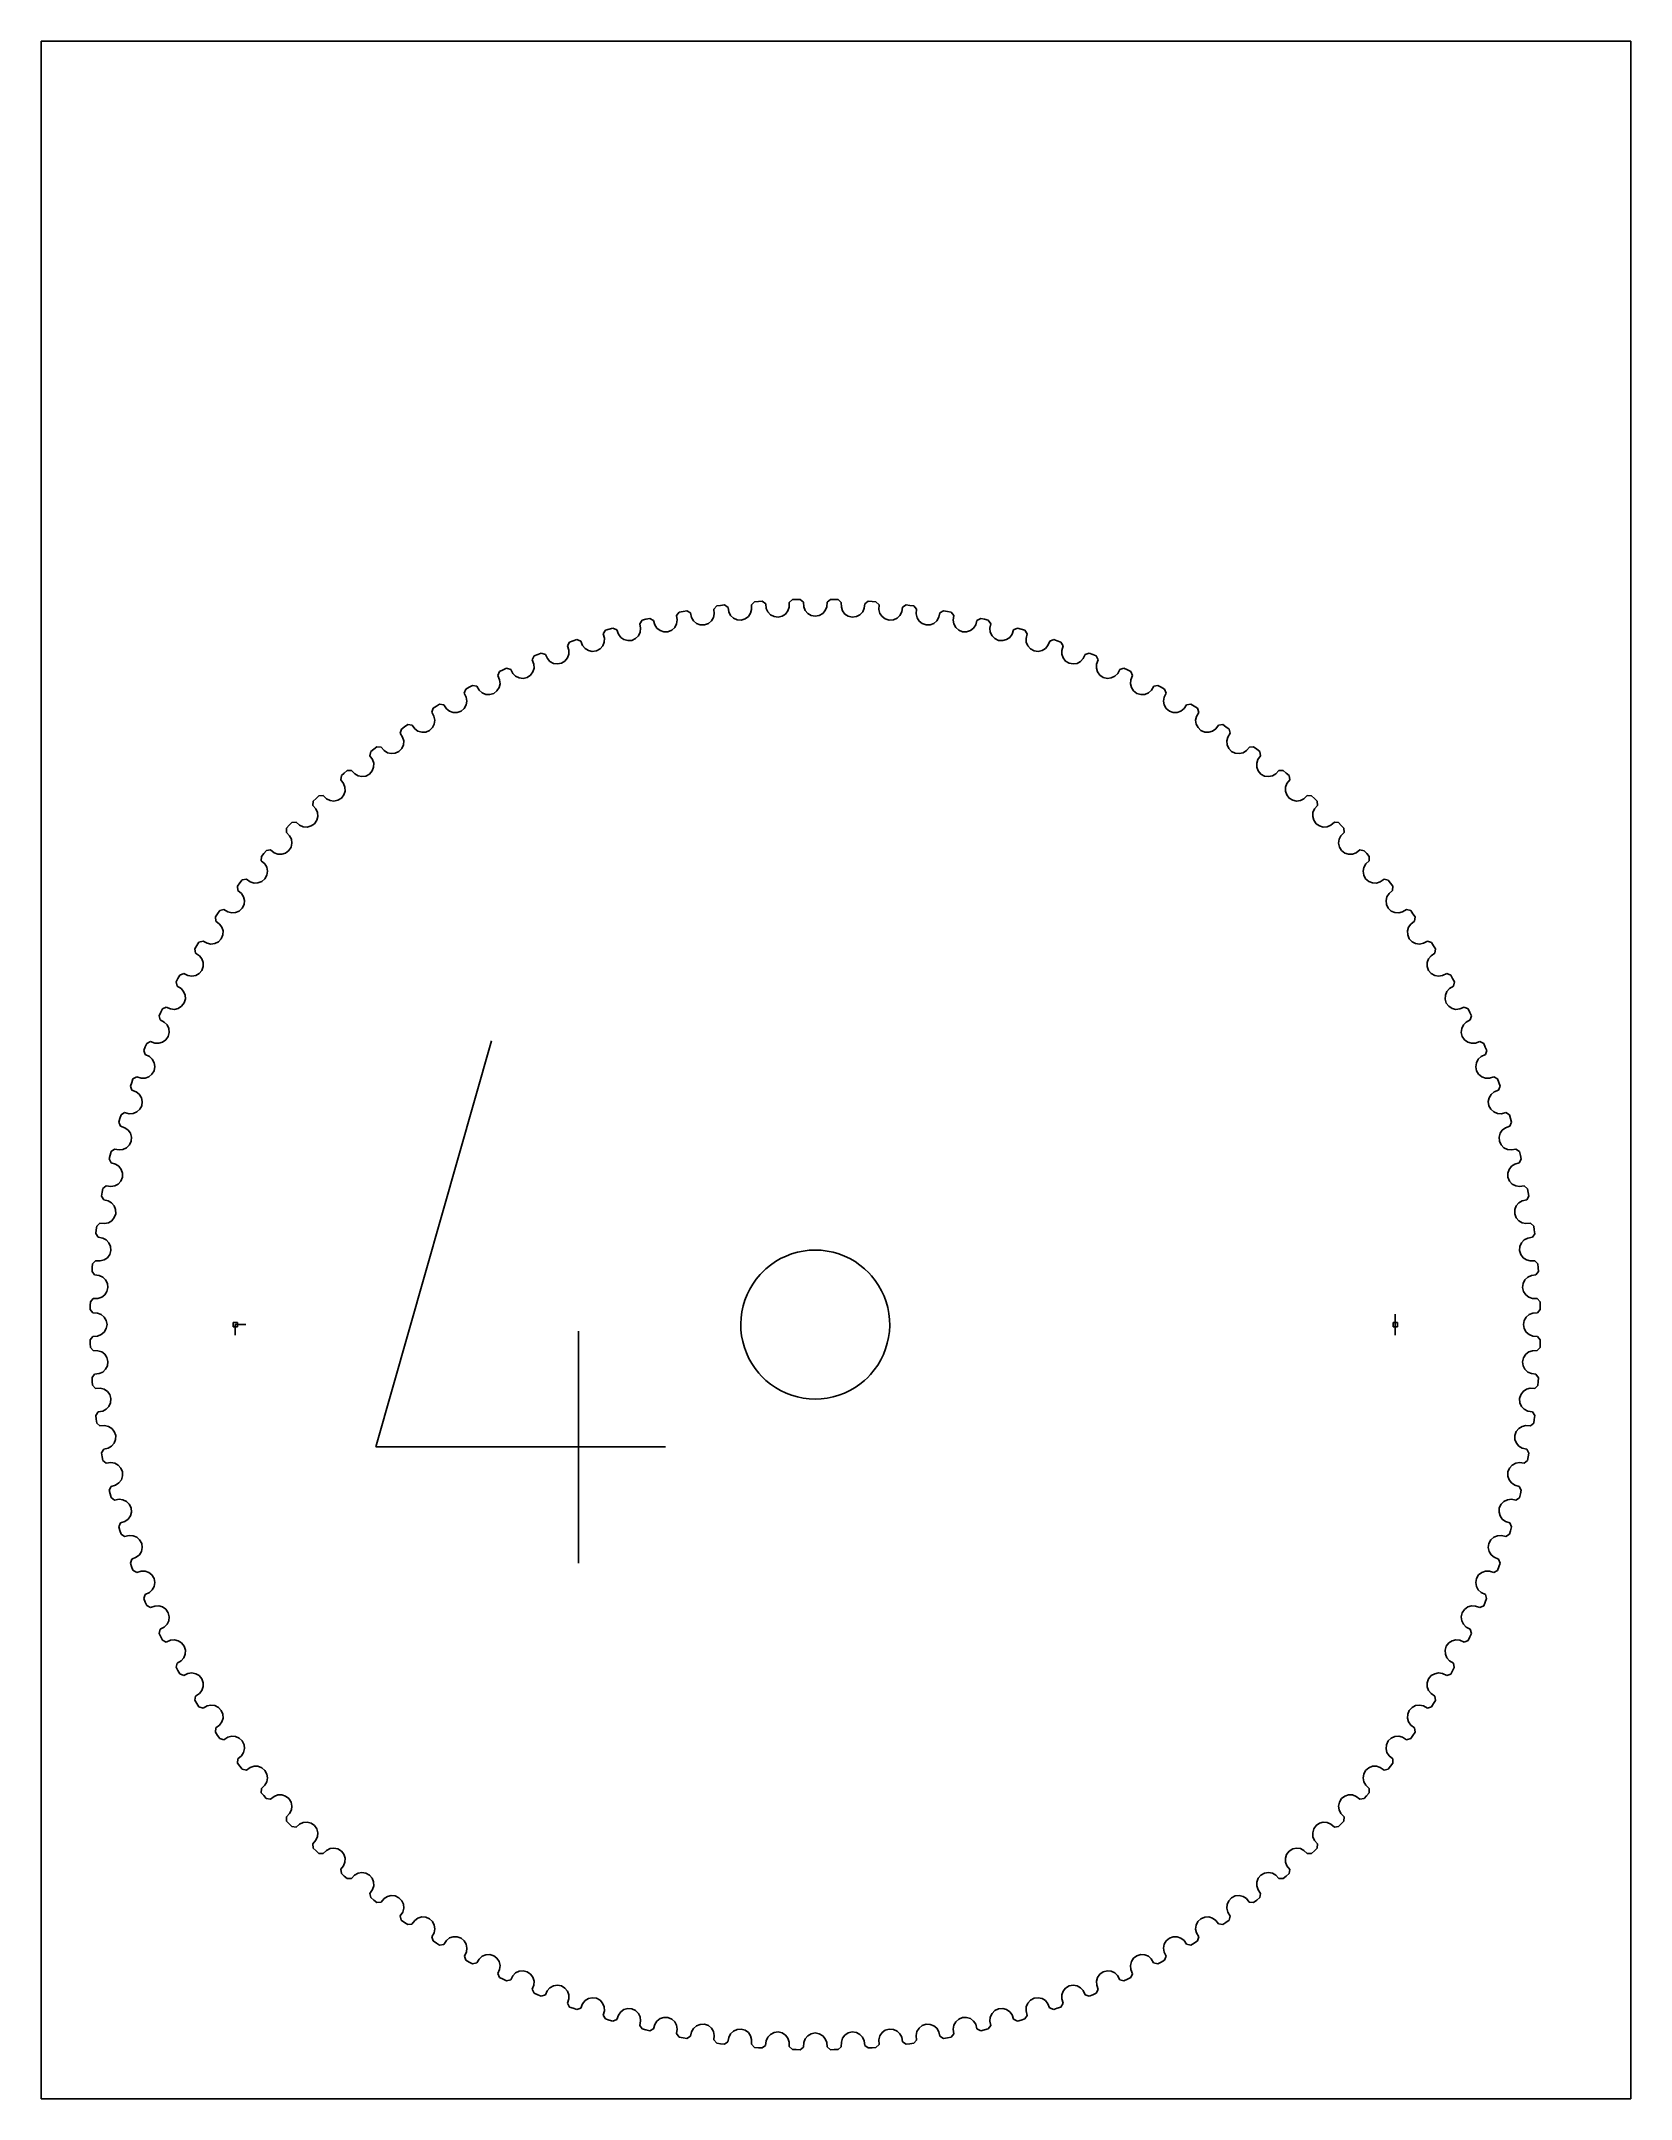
# Model space of a CAD drawing. Extents: x 0 to 216, y 0 to 279.
import ezdxf

# ---------------------------------------------------------------- set-up
doc = ezdxf.new("R2010")
doc.units = 0

msp = doc.modelspace()

# ---------------------------------------------------------------- linework, layer by layer
at = {"layer": 'annotation', "color": 1}
for p, q in [((45.433611, 88.520259), (61.155793, 143.659055)), ((183.902263, 105.131257), (183.902263, 106.560007)), ((183.902263, 105.131257), (183.902263, 106.560007)), ((183.902263, 106.560007), (183.902263, 105.131257)), ((26.360251, 105.131257), (27.789001, 105.131257)), ((26.360251, 105.131257), (27.789001, 105.131257)), ((27.789001, 105.131257), (26.360251, 105.131257)), ((26.360251, 105.131257), (26.360251, 103.702507)), ((73.000786, 72.75806), (73.000786, 104.246888)), ((183.902263, 105.131257), (183.902263, 103.702507)), ((84.801315, 88.520259), (45.433611, 88.520259))]:
    msp.add_line(p, q, dxfattribs=at)
at = {"layer": 'boundary', "color": 5}
for p, q in [((86.669018, 201.870574), (86.303995, 201.420679)), ((86.303995, 201.420679), (86.389661, 200.806809)), ((87.18334, 201.969351), (86.669018, 201.870574)), ((87.698905, 202.061381), (87.18334, 201.969351)), ((88.205548, 201.756907), (87.698905, 202.061381)), ((88.345022, 201.153288), (88.205548, 201.756907)), ((91.42253, 201.65665), (91.314187, 201.119683)), ((91.757242, 202.704154), (91.369144, 202.274041)), ((91.369144, 202.274041), (91.42253, 201.65665)), ((92.276128, 202.775951), (91.757242, 202.704154)), ((92.795741, 202.840906), (92.276128, 202.775951)), ((93.285738, 202.510259), (92.795741, 202.840906)), ((93.39337, 201.900282), (93.285738, 202.510259)), ((93.637398, 201.420859), (93.39337, 201.900282)), ((94.024011, 201.05982), (93.637398, 201.420859)), ((96.053209, 201.274668), (95.614008, 200.954721)), ((96.356747, 201.711257), (96.053209, 201.274668)), ((96.493115, 202.241777), (96.356747, 201.711257)), ((96.882174, 203.270458), (96.472077, 202.861164)), ((96.472077, 202.861164), (96.493115, 202.241777)), ((97.404038, 203.314969), (96.882174, 203.270458)), ((97.92641, 203.352636), (97.404038, 203.314969)), ((98.398391, 202.996775), (97.92641, 203.352636)), ((98.473972, 202.381985), (98.398391, 202.996775)), ((98.692585, 201.890478), (98.473972, 202.381985)), ((99.059765, 201.509713), (98.692585, 201.890478)), ((99.541288, 201.264016), (99.059765, 201.509713)), ((100.097164, 201.183909), (99.541288, 201.264016)), ((100.642063, 201.321498), (100.097164, 201.183909)), ((101.095458, 201.61606), (100.642063, 201.321498)), ((101.423375, 202.038127), (101.095458, 201.61606)), ((101.587327, 202.560734), (101.423375, 202.038127)), ((101.598739, 203.180479), (101.587327, 202.560734)), ((102.029693, 203.567618), (101.598739, 203.180479)), ((102.553166, 203.584738), (102.029693, 203.567618)), ((103.076794, 203.595015), (102.553166, 203.584738)), ((103.529497, 203.21501), (103.076794, 203.595015)), ((103.572811, 202.597034), (103.529497, 203.21501)), ((103.765397, 202.094894), (103.572811, 202.597034)), ((104.112137, 201.69533), (103.765397, 202.094894)), ((104.580149, 201.424732), (104.112137, 201.69533)), ((105.131074, 201.315793), (104.580149, 201.424732)), ((105.682415, 201.424526), (105.131074, 201.315793)), ((106.150611, 201.695125), (105.682415, 201.424526)), ((106.500167, 202.099383), (106.150611, 201.695125)), ((106.691241, 202.612681), (106.500167, 202.099383)), ((106.735079, 203.230948), (106.691241, 202.612681)), ((107.1857, 203.595015), (106.735079, 203.230948)), ((107.709349, 203.584738), (107.1857, 203.595015)), ((108.232811, 203.567618), (107.709349, 203.584738)), ((108.664999, 203.164456), (108.232811, 203.567618)), ((108.675903, 202.545027), (108.664999, 203.164456)), ((108.84195, 202.033502), (108.675903, 202.545027)), ((109.167306, 201.616369), (108.84195, 202.033502)), ((109.620514, 201.321704), (109.167306, 201.616369)), ((110.164987, 201.184025), (109.620514, 201.321704)), ((110.721268, 201.26381), (110.164987, 201.184025)), ((111.202968, 201.509405), (110.721268, 201.26381)), ((111.57321, 201.894807), (111.202968, 201.509405)), ((111.790896, 202.39753), (111.57321, 201.894807)), ((111.867016, 203.012581), (111.790896, 202.39753)), ((112.336083, 203.352636), (111.867016, 203.012581)), ((112.858477, 203.314969), (112.336083, 203.352636)), ((113.380321, 203.270458), (112.858477, 203.314969)), ((113.790821, 202.845099), (113.380321, 203.270458)), ((113.769293, 202.226054), (113.790821, 202.845099)), ((113.908332, 201.706496), (113.769293, 202.226054)), ((114.211411, 201.272936), (113.908332, 201.706496)), ((114.648579, 200.954927), (114.211411, 201.272936)), ((116.62863, 201.425025), (116.238711, 201.059511)), ((116.872308, 201.915683), (116.62863, 201.425025)), ((116.980492, 202.525892), (116.872308, 201.915683)), ((117.46667, 202.840906), (116.980492, 202.525892)), ((117.986387, 202.775952), (117.46667, 202.840906)), ((118.505273, 202.704153), (117.986387, 202.775952)), ((118.892914, 202.25798), (118.505273, 202.704153)), ((118.839055, 201.640955), (118.892914, 202.25798)), ((118.9507, 201.114707), (118.839055, 201.640955)), ((121.921459, 201.168503), (121.652436, 200.691379)), ((122.061497, 201.772324), (121.921459, 201.168503)), ((122.563504, 202.061381), (122.061497, 201.772324)), ((123.079175, 201.969351), (122.563504, 202.061381)), ((123.593496, 201.870574), (123.079175, 201.969351)), ((123.957222, 201.404661), (123.593496, 201.870574)), ((123.871103, 200.791185), (123.957222, 201.404661)), ((76.658168, 199.410713), (76.34209, 198.925262)), ((76.34209, 198.925262), (76.49151, 198.323755)), ((77.159312, 199.562824), (76.658168, 199.410713)), ((77.662534, 199.708291), (77.159312, 199.562824)), ((78.198176, 199.458347), (77.662534, 199.708291)), ((78.399911, 198.87264), (78.198176, 199.458347)), ((78.713899, 198.439243), (78.399911, 198.87264)), ((79.15424, 198.141254), (78.713899, 198.439243)), ((81.124838, 198.670851), (80.741095, 198.286091)), ((81.356289, 199.149532), (81.124838, 198.670851)), ((81.631429, 200.771683), (81.29031, 200.303345)), ((81.29031, 200.303345), (81.408053, 199.694839)), ((81.408053, 199.694839), (81.356289, 199.149532)), ((82.139836, 200.897335), (81.631429, 200.771683)), ((82.649903, 201.016242), (82.139836, 200.897335)), ((83.171726, 200.738602), (82.649903, 201.016242)), ((83.342535, 200.143178), (83.171726, 200.738602)), ((83.633413, 199.693866), (83.342535, 200.143178)), ((84.05757, 199.373264), (83.633413, 199.693866)), ((84.571682, 199.206002), (84.05757, 199.373264)), ((85.133214, 199.213887), (84.571682, 199.206002)), ((85.649817, 199.434888), (85.133214, 199.213887)), ((86.053185, 199.799115), (85.649817, 199.434888)), ((86.309456, 200.264978), (86.053185, 199.799115)), ((86.389661, 200.806809), (86.309456, 200.264978)), ((88.613718, 200.687392), (88.345022, 201.153288)), ((89.01869, 200.347018), (88.613718, 200.687392)), ((89.523257, 200.152989), (89.01869, 200.347018)), ((90.084477, 200.131509), (89.523257, 200.152989)), ((90.612079, 200.325223), (90.084477, 200.131509)), ((91.033926, 200.667785), (90.612079, 200.325223)), ((91.314187, 201.119683), (91.033926, 200.667785)), ((94.517788, 200.839653), (94.024011, 201.05982)), ((95.077058, 200.788809), (94.517788, 200.839653)), ((95.614008, 200.954721), (95.077058, 200.788809)), ((115.185093, 200.788912), (114.648579, 200.954927)), ((115.744829, 200.839442), (115.185093, 200.788912)), ((116.238711, 201.059511), (115.744829, 200.839442)), ((119.23255, 200.663969), (118.9507, 201.114707)), ((119.650538, 200.325429), (119.23255, 200.663969)), ((120.177623, 200.131612), (119.650538, 200.325429)), ((120.739257, 200.152783), (120.177623, 200.131612)), ((121.243928, 200.346812), (120.739257, 200.152783)), ((121.652436, 200.691379), (121.243928, 200.346812)), ((123.955061, 200.2599), (123.871103, 200.791185)), ((124.21307, 199.795017), (123.955061, 200.2599)), ((124.612697, 199.4351), (124.21307, 199.795017)), ((125.128991, 199.21399), (124.612697, 199.4351)), ((125.690833, 199.205693), (125.128991, 199.21399)), ((126.20505, 199.373046), (125.690833, 199.205693)), ((126.631097, 199.695747), (126.20505, 199.373046)), ((126.924736, 200.158165), (126.631097, 199.695747)), ((127.096119, 200.753761), (126.924736, 200.158165)), ((127.612611, 201.016242), (127.096119, 200.753761)), ((128.122679, 200.897336), (127.612611, 201.016242)), ((128.631086, 200.771683), (128.122679, 200.897336)), ((128.970071, 200.287418), (128.631086, 200.771683)), ((128.851894, 199.679328), (128.970071, 200.287418)), ((128.907953, 199.144367), (128.851894, 199.679328)), ((129.141189, 198.666574), (128.907953, 199.144367)), ((129.521524, 198.286309), (129.141189, 198.666574)), ((131.55072, 198.440919), (131.108481, 198.140939)), ((131.868138, 198.887358), (131.55072, 198.440919)), ((132.070455, 199.473208), (131.868138, 198.887358)), ((132.599981, 199.708291), (132.070455, 199.473208)), ((133.103202, 199.562824), (132.599981, 199.708291)), ((133.604347, 199.410713), (133.103202, 199.562824)), ((133.91746, 198.90947), (133.604347, 199.410713)), ((133.76763, 198.308397), (133.91746, 198.90947)), ((66.959208, 195.918061), (66.695708, 195.402103)), ((67.441779, 196.121628), (66.959208, 195.918061)), ((67.926948, 196.318872), (67.441779, 196.121628)), ((68.485847, 196.126299), (67.926948, 196.318872)), ((68.74769, 195.564928), (68.485847, 196.126299)), ((71.478756, 195.64908), (71.137384, 195.226315)), ((71.762933, 197.791384), (71.47273, 197.289964)), ((71.47273, 197.289964), (71.653414, 196.697086)), ((71.65902, 196.149363), (71.478756, 195.64908)), ((71.653414, 196.697086), (71.65902, 196.149363)), ((72.255569, 197.969432), (71.762933, 197.791384)), ((72.750385, 198.141048), (72.255569, 197.969432)), ((73.29839, 197.91946), (72.750385, 198.141048)), ((73.530533, 197.345208), (73.29839, 197.91946)), ((73.866699, 196.928755), (73.530533, 197.345208)), ((74.322089, 196.654208), (73.866699, 196.928755)), ((74.850832, 196.541533), (74.322089, 196.654208)), ((75.40842, 196.608147), (74.850832, 196.541533)), ((75.899188, 196.881962), (75.40842, 196.608147)), ((76.262266, 197.28629), (75.899188, 196.881962)), ((76.468384, 197.77645), (76.262266, 197.28629)), ((76.49151, 198.323755), (76.468384, 197.77645)), ((79.676343, 198.000976), (79.15424, 198.141254)), ((80.236733, 198.038323), (79.676343, 198.000976)), ((80.741095, 198.286091), (80.236733, 198.038323)), ((130.025471, 198.038432), (129.521524, 198.286309)), ((130.586172, 198.00077), (130.025471, 198.038432)), ((131.108481, 198.140939), (130.586172, 198.00077)), ((133.795683, 197.771213), (133.76763, 198.308397)), ((134.003522, 197.281851), (133.795683, 197.771213)), ((134.36343, 196.882167), (134.003522, 197.281851)), ((134.853783, 196.60825), (134.36343, 196.882167)), ((135.411682, 196.541327), (134.853783, 196.60825)), ((135.940632, 196.653899), (135.411682, 196.541327)), ((136.395919, 196.928446), (135.940632, 196.653899)), ((136.738277, 197.359615), (136.395919, 196.928446)), ((136.971011, 197.933978), (136.738277, 197.359615)), ((137.51213, 198.141048), (136.971011, 197.933978)), ((138.006946, 197.969432), (137.51213, 198.141048)), ((138.499479, 197.791384), (138.006946, 197.969432)), ((138.785999, 197.274346), (138.499479, 197.791384)), ((138.604771, 196.144066), (138.604926, 196.681926)), ((138.786787, 195.644499), (138.604771, 196.144066)), ((138.604926, 196.681926), (138.785999, 197.274346)), ((139.125234, 195.226521), (138.786787, 195.644499)), ((141.784304, 196.14044), (141.521866, 195.578986)), ((142.335567, 196.318872), (141.784304, 196.14044)), ((142.820736, 196.121628), (142.335567, 196.318872)), ((143.303204, 195.918061), (142.820736, 196.121628)), ((143.562208, 195.386705), (143.303204, 195.918061)), ((62.260176, 193.795825), (62.023901, 193.266886)), ((62.023901, 193.266886), (62.265596, 192.696086)), ((62.731441, 194.024396), (62.260176, 193.795825)), ((63.20561, 194.246748), (62.731441, 194.024396)), ((63.773725, 194.083732), (63.20561, 194.246748)), ((64.064647, 193.536785), (63.773725, 194.083732)), ((64.442492, 193.157825), (64.064647, 193.536785)), ((64.924127, 192.932463), (64.442492, 193.157825)), ((65.461692, 192.875605), (64.924127, 192.932463)), ((66.009318, 193.000113), (65.461692, 192.875605)), ((66.470673, 193.325794), (66.009318, 193.000113)), ((66.787579, 193.763782), (66.470673, 193.325794)), ((66.695708, 195.402103), (66.907055, 194.819496)), ((66.941375, 194.272833), (66.787579, 193.763782)), ((66.907055, 194.819496), (66.941375, 194.272833)), ((69.10521, 195.166653), (68.74769, 195.564928)), ((69.574395, 194.916396), (69.10521, 195.166653)), ((70.108223, 194.831518), (69.574395, 194.916396)), ((70.661662, 194.927187), (70.108223, 194.831518)), ((71.137384, 195.226315), (70.661662, 194.927187)), ((139.600541, 194.927291), (139.125234, 195.226521)), ((140.154292, 194.831311), (139.600541, 194.927291)), ((140.688326, 194.916087), (140.154292, 194.831311)), ((141.157414, 195.166447), (140.688326, 194.916087)), ((141.521866, 195.578986), (141.157414, 195.166447)), ((143.322129, 194.267493), (143.350499, 194.804575)), ((143.477705, 193.759062), (143.322129, 194.267493)), ((143.350499, 194.804575), (143.562208, 195.386705)), ((143.793862, 193.323943), (143.477705, 193.759062)), ((144.252885, 193.000216), (143.793862, 193.323943)), ((144.800823, 192.875399), (144.252885, 193.000216)), ((145.33849, 192.932051), (144.800823, 192.875399)), ((145.820125, 193.157516), (145.33849, 192.932051)), ((146.205636, 193.550454), (145.820125, 193.157516)), ((146.494857, 194.095159), (146.205636, 193.550454)), ((147.056905, 194.246748), (146.494857, 194.095159)), ((147.531074, 194.024396), (147.056905, 194.246748)), ((148.002338, 193.795825), (147.531074, 194.024396)), ((147.991184, 192.681445), (148.233214, 193.25175)), ((148.233214, 193.25175), (148.002338, 193.795825)), ((57.6786, 191.430586), (57.470374, 190.890011)), ((57.470374, 190.890011), (57.741505, 190.332638)), ((58.137205, 191.683551), (57.6786, 191.430586)), ((57.741505, 190.332638), (57.832714, 189.792531)), ((58.599126, 191.93049), (58.137205, 191.683551)), ((59.174991, 191.797376), (58.599126, 191.93049)), ((59.494083, 191.266369), (59.174991, 191.797376)), ((59.891311, 190.907756), (59.494083, 191.266369)), ((60.384055, 190.707823), (59.891311, 190.907756)), ((60.923896, 190.679185), (60.384055, 190.707823)), ((61.464264, 190.832222), (60.923896, 190.679185)), ((61.90787, 191.181659), (61.464264, 190.832222)), ((62.201408, 191.635588), (61.90787, 191.181659)), ((62.328422, 192.151954), (62.201408, 191.635588)), ((62.265596, 192.696086), (62.328422, 192.151954)), ((147.934798, 192.146589), (147.991184, 192.681445)), ((148.063619, 191.630634), (147.934798, 192.146589)), ((148.358562, 191.177579), (148.063619, 191.630634)), ((148.797942, 190.832428), (148.358562, 191.177579)), ((149.338618, 190.678979), (148.797942, 190.832428)), ((149.878568, 190.707508), (149.338618, 190.678979)), ((150.371307, 190.907447), (149.878568, 190.707508)), ((150.776906, 191.279614), (150.371307, 190.907447)), ((151.09418, 191.808471), (150.776906, 191.279614)), ((151.663389, 191.93049), (151.09418, 191.808471)), ((152.125309, 191.683551), (151.663389, 191.93049)), ((152.583914, 191.43069), (152.125309, 191.683551)), ((152.430217, 189.787151), (152.514515, 190.318318)), ((152.514515, 190.318318), (152.785958, 190.875178)), ((152.785958, 190.875178), (152.583914, 191.43069)), ((53.227025, 188.828892), (53.047379, 188.278111)), ((53.047379, 188.278111), (53.347332, 187.735711)), ((53.671832, 189.105504), (53.227025, 188.828892)), ((53.347332, 187.735711), (53.466698, 187.201099)), ((53.466698, 187.201099), (53.394485, 186.674344)), ((54.120163, 189.376212), (53.671832, 189.105504)), ((54.702206, 189.273446), (54.120163, 189.376212)), ((55.048739, 188.759914), (54.702206, 189.273446)), ((55.464122, 188.422473), (55.048739, 188.759914)), ((55.966614, 188.248689), (55.464122, 188.422473)), ((56.507184, 188.24838), (55.966614, 188.248689)), ((57.038835, 188.429431), (56.507184, 188.24838)), ((57.463648, 188.801573), (57.038835, 188.429431)), ((57.732997, 189.270293), (57.463648, 188.801573)), ((57.832714, 189.792531), (57.732997, 189.270293)), ((152.531764, 189.265237), (152.430217, 189.787151)), ((152.802656, 188.797299), (152.531764, 189.265237)), ((153.223365, 188.429637), (152.802656, 188.797299)), ((153.755221, 188.248162), (153.223365, 188.429637)), ((154.296004, 188.248265), (153.755221, 188.248162)), ((154.798496, 188.422164), (154.296004, 188.248265)), ((155.222929, 188.772699), (154.798496, 188.422164)), ((155.567538, 189.284176), (155.222929, 188.772699)), ((156.142352, 189.376212), (155.567538, 189.284176)), ((156.590683, 189.105504), (156.142352, 189.376212)), ((157.03549, 188.828892), (156.590683, 189.105504)), ((156.795943, 187.195721), (156.90795, 187.721749)), ((156.90795, 187.721749), (157.208186, 188.263623)), ((157.208186, 188.263623), (157.03549, 188.828892)), ((48.91781, 185.997682), (48.767254, 185.438257)), ((48.767254, 185.438257), (49.09512, 184.912367)), ((49.347465, 186.297234), (48.91781, 185.997682)), ((49.09512, 184.912367), (49.242315, 184.384716)), ((49.781063, 186.590965), (49.347465, 186.297234)), ((50.367701, 186.518789), (49.781063, 186.590965)), ((50.738526, 186.02612), (50.367701, 186.518789)), ((51.173062, 185.708934), (50.738526, 186.02612)), ((51.683956, 185.561704), (51.173062, 185.708934)), ((52.223804, 185.589616), (51.683956, 185.561704)), ((52.745283, 185.798263), (52.223804, 185.589616)), ((53.149953, 186.192182), (52.745283, 185.798263)), ((53.394485, 186.674344), (53.149953, 186.192182)), ((156.870104, 186.669194), (156.795943, 187.195721)), ((157.116018, 186.187727), (156.870104, 186.669194)), ((157.516916, 185.798469), (157.116018, 186.187727)), ((158.038608, 185.589403), (157.516916, 185.798469)), ((158.578558, 185.561286), (158.038608, 185.589403)), ((159.089555, 185.708625), (158.578558, 185.561286)), ((159.531767, 186.036455), (159.089555, 185.708625)), ((159.902593, 186.529123), (159.531767, 186.036455)), ((160.481452, 186.591069), (159.902593, 186.529123)), ((160.91505, 186.297233), (160.481452, 186.591069)), ((161.346924, 185.995414), (160.91505, 186.297233)), ((161.02004, 184.379254), (161.159442, 184.898804)), ((161.159442, 184.898804), (161.487563, 185.424153)), ((161.487563, 185.424153), (161.346924, 185.995414)), ((44.762564, 182.94486), (44.641518, 182.378326)), ((44.641518, 182.378326), (44.996476, 181.870359)), ((45.176033, 183.266501), (44.762564, 182.94486)), ((44.996476, 181.870359), (45.171079, 181.351062)), ((45.593552, 183.582543), (45.176033, 183.266501)), ((46.18321, 183.541186), (45.593552, 183.582543)), ((46.579344, 183.068536), (46.18321, 183.541186)), ((47.029959, 182.774592), (46.579344, 183.068536)), ((47.547805, 182.654239), (47.029959, 182.774592)), ((48.085472, 182.710473), (47.547805, 182.654239)), ((48.595228, 182.946099), (48.085472, 182.710473)), ((48.978815, 183.360538), (48.595228, 182.946099)), ((49.197703, 183.854892), (48.978815, 183.360538)), ((49.242315, 184.384716), (49.197703, 183.854892)), ((161.06651, 183.849669), (161.02004, 184.379254)), ((161.287014, 183.356013), (161.06651, 183.849669)), ((161.666972, 182.946311), (161.287014, 183.356013)), ((162.17694, 182.710267), (161.666972, 182.946311)), ((162.71471, 182.653918), (162.17694, 182.710267)), ((163.232659, 182.774283), (162.71471, 182.653918)), ((163.69148, 183.078451), (163.232659, 182.774283)), ((164.087615, 183.551101), (163.69148, 183.078451)), ((164.66886, 183.582543), (164.087615, 183.551101)), ((165.086482, 183.266502), (164.66886, 183.582543)), ((165.502048, 182.942578), (165.086482, 183.266502)), ((165.090996, 181.345733), (165.257385, 181.857231)), ((165.257385, 181.857231), (165.61257, 182.364643)), ((165.61257, 182.364643), (165.502048, 182.942578)), ((40.772916, 179.678809), (40.681589, 179.106712)), ((40.681589, 179.106712), (41.062728, 178.617916)), ((41.168852, 180.021514), (40.772916, 179.678809)), ((41.569349, 180.359133), (41.168852, 180.021514)), ((42.160343, 180.348632), (41.569349, 180.359133)), ((42.580667, 179.897418), (42.160343, 180.348632)), ((43.046015, 179.62734), (42.580667, 179.897418)), ((43.569469, 179.534274), (43.046015, 179.62734)), ((44.103502, 179.618523), (43.569469, 179.534274)), ((44.600183, 179.88051), (44.103502, 179.618523)), ((44.961545, 180.314527), (44.600183, 179.88051)), ((45.154271, 180.819627), (44.961545, 180.314527)), ((45.171079, 181.351062), (45.154271, 180.819627)), ((165.109655, 180.814339), (165.090996, 181.345733)), ((165.303932, 180.309847), (165.109655, 180.814339)), ((165.662016, 179.880819), (165.303932, 180.309847)), ((166.15891, 179.61842), (165.662016, 179.880819)), ((166.693046, 179.533965), (166.15891, 179.61842)), ((167.216603, 179.627134), (166.693046, 179.533965)), ((167.690665, 179.906883), (167.216603, 179.627134)), ((168.110989, 180.358097), (167.690665, 179.906883)), ((168.693166, 180.359133), (168.110989, 180.358097)), ((169.093662, 180.021514), (168.693166, 180.359133)), ((169.491571, 179.676318), (169.093662, 180.021514)), ((169.190457, 178.605259), (169.571793, 179.09349)), ((169.571793, 179.09349), (169.491571, 179.676318)), ((36.959553, 176.208357), (36.898365, 175.63226)), ((37.337121, 176.571398), (36.959553, 176.208357)), ((37.719359, 176.929467), (37.337121, 176.571398)), ((38.300816, 176.958928), (37.719359, 176.929467)), ((38.753399, 176.521286), (38.300816, 176.958928)), ((39.232234, 176.276006), (38.753399, 176.521286)), ((39.759939, 176.210428), (39.232234, 176.276006)), ((40.288788, 176.322491), (39.759939, 176.210428)), ((40.773202, 176.612335), (40.288788, 176.322491)), ((41.109241, 177.062441), (40.773202, 176.612335)), ((41.062728, 178.617916), (41.264188, 178.108528)), ((41.275287, 177.576942), (41.109241, 177.062441)), ((41.264188, 178.108528), (41.275287, 177.576942)), ((168.988454, 177.571596), (168.997497, 178.103145)), ((169.156076, 177.057619), (168.988454, 177.571596)), ((168.997497, 178.103145), (169.190457, 178.605259)), ((169.491155, 176.61041), (169.156076, 177.057619)), ((169.973624, 176.322388), (169.491155, 176.61041)), ((170.502576, 176.210119), (169.973624, 176.322388)), ((171.030281, 176.275698), (170.502576, 176.210119)), ((171.509116, 176.521286), (171.030281, 176.275698)), ((171.961698, 176.958928), (171.509116, 176.521286)), ((172.543155, 176.929467), (171.961698, 176.958928)), ((172.925393, 176.571398), (172.543155, 176.929467)), ((173.3048, 176.205769), (172.925393, 176.571398)), ((173.354337, 175.619535), (173.3048, 176.205769)), ((34.054158, 173.302962), (33.698576, 172.933151)), ((34.633223, 173.36283), (34.054158, 173.302962)), ((35.108121, 172.949465), (34.633223, 173.36283)), ((36.898365, 175.63226), (37.304556, 175.164151)), ((37.432387, 173.613221), (37.120339, 173.146142)), ((37.304556, 175.164151), (37.532446, 174.666058)), ((37.571246, 174.135763), (37.432387, 173.613221)), ((37.532446, 174.666058), (37.571246, 174.135763)), ((172.692114, 174.13028), (172.729067, 174.660634)), ((172.832663, 173.608166), (172.692114, 174.13028)), ((172.729067, 174.660634), (172.947982, 175.152)), ((173.143906, 173.144112), (172.832663, 173.608166)), ((172.947982, 175.152), (173.354337, 175.619535)), ((175.629292, 173.36283), (175.154394, 172.949465)), ((176.215816, 173.295204), (175.629292, 173.36283)), ((176.578755, 172.91754), (176.215816, 173.295204)), ((33.340405, 172.551009), (33.302115, 171.964594)), ((33.302115, 171.964594), (33.732237, 171.518415)), ((33.698576, 172.933151), (33.340405, 172.551009)), ((33.732237, 171.518415), (33.985903, 171.032874)), ((34.052404, 170.505328), (33.941046, 169.97629)), ((33.985903, 171.032874), (34.052404, 170.505328)), ((35.599195, 172.729608), (35.108121, 172.949465)), ((36.129498, 172.691735), (35.599195, 172.729608)), ((36.651807, 172.831389), (36.129498, 172.691735)), ((37.120339, 173.146142), (36.651807, 172.831389)), ((173.610605, 172.831183), (173.143906, 173.144112)), ((174.133017, 172.69142), (173.610605, 172.831183)), ((174.663423, 172.729293), (174.133017, 172.69142)), ((175.154394, 172.949465), (174.663423, 172.729293)), ((176.210664, 170.499824), (176.275324, 171.027625)), ((176.323634, 169.971121), (176.210664, 170.499824)), ((176.275324, 171.027625), (176.519676, 171.506803)), ((176.519676, 171.506803), (176.949937, 171.9524)), ((176.931166, 172.540474), (176.578755, 172.91754)), ((176.949937, 171.9524), (176.931166, 172.540474)), ((29.910319, 168.701395), (29.902795, 168.113803)), ((29.902795, 168.113803), (30.365097, 167.681848)), ((30.248042, 169.101798), (29.910319, 168.701395)), ((30.583706, 169.489599), (30.248042, 169.101798)), ((30.365097, 167.681848), (30.634334, 167.219142)), ((31.158835, 169.579764), (30.583706, 169.489599)), ((31.654789, 169.191815), (31.158835, 169.579764)), ((32.15666, 168.997896), (31.654789, 169.191815)), ((32.688205, 168.987934), (32.15666, 168.997896)), ((33.202424, 169.154669), (32.688205, 168.987934)), ((33.653922, 169.49349), (33.202424, 169.154669)), ((33.941046, 169.97629), (33.653922, 169.49349)), ((176.610203, 169.491361), (176.323634, 169.971121)), ((177.059885, 169.154463), (176.610203, 169.491361)), ((177.574207, 168.987522), (177.059885, 169.154463)), ((178.105855, 168.99769), (177.574207, 168.987522)), ((178.607726, 169.191815), (178.105855, 168.99769)), ((179.10368, 169.579764), (178.607726, 169.191815)), ((179.68585, 169.481464), (179.10368, 169.579764)), ((179.626522, 167.213884), (179.895689, 167.679623)), ((180.028451, 169.085434), (179.68585, 169.481464)), ((179.895689, 167.679623), (180.358097, 168.110989)), ((180.360689, 168.690399), (180.028451, 169.085434)), ((180.358097, 168.110989), (180.360689, 168.690399)), ((27.00262, 165.094978), (26.686465, 164.677541)), ((27.317554, 165.49995), (27.00262, 165.094978)), ((27.88728, 165.619995), (27.317554, 165.49995)), ((28.402747, 165.258613), (27.88728, 165.619995)), ((28.914053, 165.091254), (28.402747, 165.258613)), ((29.445494, 165.108992), (28.914053, 165.091254)), ((29.950272, 165.302397), (29.445494, 165.108992)), ((30.383389, 165.664443), (29.950272, 165.302397)), ((30.644873, 166.161621), (30.383389, 165.664443)), ((30.634334, 167.219142), (30.728413, 166.695794)), ((30.728413, 166.695794), (30.644873, 166.161621)), ((179.534366, 166.690285), (179.626522, 167.213884)), ((179.619527, 166.156352), (179.534366, 166.690285)), ((179.882533, 165.660172), (179.619527, 166.156352)), ((180.312037, 165.302294), (179.882533, 165.660172)), ((180.816911, 165.108683), (180.312037, 165.302294)), ((181.348359, 165.090939), (180.816911, 165.108683)), ((181.859768, 165.258613), (181.348359, 165.090939)), ((182.375235, 165.619995), (181.859768, 165.258613)), ((182.951567, 165.491455), (182.375235, 165.619995)), ((183.272995, 165.077904), (182.951567, 165.491455)), ((183.583952, 164.666016), (183.272995, 165.077904)), ((26.686465, 164.677541), (26.709646, 164.09034)), ((26.709646, 164.09034), (27.193979, 163.68317)), ((27.193979, 163.68317), (27.487053, 163.235141)), ((27.552881, 162.179688), (27.317766, 161.669483)), ((27.487053, 163.235141), (27.608318, 162.717447)), ((27.608318, 162.717447), (27.552881, 162.179688)), ((182.654185, 162.711947), (182.773637, 163.229987)), ((182.711334, 162.174331), (182.654185, 162.711947)), ((182.948005, 161.665025), (182.711334, 162.174331)), ((182.773637, 163.229987), (183.066696, 163.681039)), ((183.066696, 163.681039), (183.551101, 164.087615)), ((183.551101, 164.087615), (183.583952, 164.666016)), ((23.971436, 160.923878), (23.677585, 160.490361)), ((23.677585, 160.490361), (23.731483, 159.905222)), ((23.731483, 159.905222), (24.236395, 159.523989)), ((24.264833, 161.344705), (23.971436, 160.923878)), ((24.236395, 159.523989), (24.552581, 159.091971)), ((24.827396, 161.494423), (24.264833, 161.344705)), ((25.361114, 161.160535), (24.827396, 161.494423)), ((25.880523, 161.020155), (25.361114, 161.160535)), ((26.410202, 161.065707), (25.880523, 161.020155)), ((26.904189, 161.285358), (26.410202, 161.065707)), ((27.317766, 161.669483), (26.904189, 161.285358)), ((183.35812, 161.285152), (182.948005, 161.665025)), ((183.852203, 161.065392), (183.35812, 161.285152)), ((184.381992, 161.019846), (183.852203, 161.065392)), ((184.9014, 161.160535), (184.381992, 161.019846)), ((185.435119, 161.494423), (184.9014, 161.160535)), ((186.003836, 161.335877), (185.435119, 161.494423)), ((185.707846, 159.086937), (186.024169, 159.521957)), ((186.303269, 160.906141), (186.003836, 161.335877)), ((186.024169, 159.521957), (186.529123, 159.902593)), ((186.592326, 160.478538), (186.303269, 160.906141)), ((186.529123, 159.902593), (186.592326, 160.478538)), ((21.162694, 156.599822), (20.891865, 156.151563)), ((21.435774, 157.037824), (21.162694, 156.599822)), ((21.98758, 157.214464), (21.435774, 157.037824)), ((22.538116, 156.908905), (21.98758, 157.214464)), ((23.064052, 156.795915), (22.538116, 156.908905)), ((23.590722, 156.869167), (23.064052, 156.795915)), ((24.072566, 157.11424), (23.590722, 156.869167)), ((24.465474, 157.519509), (24.072566, 157.11424)), ((24.673599, 158.041384), (24.465474, 157.519509)), ((24.552581, 159.091971), (24.700804, 158.581277)), ((24.700804, 158.581277), (24.673599, 158.041384)), ((185.561506, 158.575802), (185.707846, 159.086937)), ((185.590336, 158.035959), (185.561506, 158.575802)), ((185.80005, 157.514874), (185.590336, 158.035959)), ((186.189845, 157.114137), (185.80005, 157.514874)), ((186.671689, 156.868749), (186.189845, 157.114137)), ((187.198359, 156.795606), (186.671689, 156.868749)), ((187.724399, 156.908905), (187.198359, 156.795606)), ((188.274935, 157.214464), (187.724399, 156.908905)), ((188.834575, 157.026351), (188.274935, 157.214464)), ((189.111066, 156.581472), (188.834575, 157.026351)), ((189.377316, 156.139376), (189.111066, 156.581472)), ((20.891865, 156.151563), (20.976299, 155.570064)), ((20.976299, 155.570064), (21.500546, 155.2157)), ((21.500546, 155.2157), (21.838918, 154.800841)), ((22.014696, 153.758021), (21.83417, 153.226027)), ((21.838918, 154.800841), (22.013685, 154.298695)), ((22.013685, 154.298695), (22.014696, 153.758021)), ((188.248346, 154.29316), (188.421256, 154.795937)), ((188.248953, 153.752544), (188.248346, 154.29316)), ((188.431092, 153.221231), (188.248953, 153.752544)), ((188.421256, 154.795937), (188.761969, 155.2157)), ((188.761969, 155.2157), (189.284176, 155.567538)), ((189.284176, 155.567538), (189.377316, 156.139376)), ((18.58416, 152.134732), (18.337099, 151.67288)), ((18.337099, 151.67288), (18.451874, 151.096595)), ((18.451874, 151.096595), (18.993994, 150.77025)), ((18.833853, 152.58636), (18.58416, 152.134732)), ((19.375712, 152.791636), (18.833853, 152.58636)), ((19.941502, 152.515332), (19.375712, 152.791636)), ((20.472629, 152.430045), (19.941502, 152.515332)), ((20.994732, 152.53069), (20.472629, 152.430045)), ((21.463091, 152.800768), (20.994732, 152.53069)), ((21.83417, 153.226027), (21.463091, 152.800768)), ((188.799322, 152.800562), (188.431092, 153.221231)), ((189.267679, 152.530375), (188.799322, 152.800562)), ((189.789783, 152.429733), (189.267679, 152.530375)), ((190.321013, 152.515332), (189.789783, 152.429733)), ((190.886803, 152.791636), (190.321013, 152.515332)), ((191.435885, 152.574492), (190.886803, 152.791636)), ((191.26852, 150.77025), (191.80847, 151.09418)), ((191.688624, 152.115818), (191.435885, 152.574492)), ((191.931436, 151.660359), (191.688624, 152.115818)), ((191.80847, 151.09418), (191.931436, 151.660359)), ((16.998858, 148.238277), (16.468583, 148.004886)), ((17.578335, 147.991856), (16.998858, 148.238277)), ((19.082912, 148.356562), (18.629397, 148.062413)), ((18.993994, 150.77025), (19.353515, 150.373574)), ((19.431238, 148.800668), (19.082912, 148.356562)), ((19.353515, 150.373574), (19.554303, 149.881227)), ((19.58373, 149.34143), (19.431238, 148.800668)), ((19.554303, 149.881227), (19.58373, 149.34143)), ((190.679613, 149.335806), (190.707339, 149.875739)), ((190.83375, 148.795718), (190.679613, 149.335806)), ((190.707339, 149.875739), (190.906411, 150.368817)), ((191.1795, 148.356456), (190.83375, 148.795718)), ((190.906411, 150.368817), (191.26852, 150.77025)), ((191.633021, 148.062101), (191.1795, 148.356456)), ((193.263657, 148.238277), (192.68418, 147.991856)), ((193.800521, 147.992656), (193.263657, 148.238277)), ((16.242815, 147.540757), (16.020335, 147.066647)), ((16.020335, 147.066647), (16.165062, 146.497155)), ((16.165062, 146.497155), (16.723488, 146.199569)), ((16.468583, 148.004886), (16.242815, 147.540757)), ((16.723488, 146.199569), (17.103328, 145.822309)), ((17.103328, 145.822309), (17.329619, 145.34111)), ((17.329619, 145.34111), (17.387165, 144.803642)), ((18.113204, 147.934483), (17.578335, 147.991856)), ((18.629397, 148.062413), (18.113204, 147.934483)), ((192.149208, 147.934168), (191.633021, 148.062101)), ((192.68418, 147.991856), (192.149208, 147.934168)), ((192.875884, 144.797992), (192.931836, 145.335697)), ((192.931836, 145.335697), (193.156356, 145.817708)), ((193.156356, 145.817708), (193.539027, 146.199569)), ((193.539027, 146.199569), (194.095158, 146.494857)), ((194.028965, 147.521331), (193.800521, 147.992656)), ((194.247537, 147.053831), (194.028965, 147.521331)), ((194.095158, 146.494857), (194.247537, 147.053831)), ((14.14507, 142.830649), (13.947695, 142.345535)), ((14.346213, 143.305948), (14.14507, 142.830649)), ((14.863657, 143.566638), (14.346213, 143.305948)), ((15.455172, 143.35103), (14.863657, 143.566638)), ((15.992319, 143.321671), (15.455172, 143.35103)), ((16.501033, 143.47637), (15.992319, 143.321671)), ((16.940489, 143.795964), (16.501033, 143.47637)), ((17.263303, 144.255667), (16.940489, 143.795964)), ((17.387165, 144.803642), (17.263303, 144.255667)), ((193.001507, 144.250588), (192.875884, 144.797992)), ((193.32373, 143.793762), (193.001507, 144.250588)), ((193.76127, 143.476061), (193.32373, 143.793762)), ((194.270093, 143.321359), (193.76127, 143.476061)), ((194.807343, 143.351029), (194.270093, 143.321359)), ((195.398858, 143.566639), (194.807343, 143.351029)), ((195.922244, 143.293291), (195.398858, 143.566639)), ((196.12568, 142.810767), (195.922244, 143.293291)), ((196.319497, 142.332454), (196.12568, 142.810767)), ((13.947695, 142.345535), (14.124488, 141.782127)), ((14.124488, 141.782127), (14.695256, 141.516406)), ((14.695256, 141.516406), (15.094287, 141.159505)), ((15.094287, 141.159505), (15.345449, 140.690897)), ((15.431105, 140.157108), (15.336081, 139.603372)), ((15.345449, 140.690897), (15.431105, 140.157108)), ((194.831647, 140.15145), (194.915628, 140.685468)), ((194.928443, 139.598175), (194.831647, 140.15145)), ((194.915628, 140.685468), (195.165067, 141.15507)), ((195.165067, 141.15507), (195.567259, 141.516406)), ((195.567259, 141.516406), (196.138027, 141.782127)), ((196.138027, 141.782127), (196.319497, 142.332454)), ((12.296741, 138.017065), (12.124993, 137.522297)), ((12.124993, 137.522297), (12.33106, 136.968964)), ((12.472749, 138.502313), (12.296741, 138.017065)), ((12.33106, 136.968964), (12.914896, 136.733438)), ((12.9758, 138.789789), (12.472749, 138.502313)), ((13.577798, 138.60531), (12.9758, 138.789789)), ((14.115774, 138.604172), (13.577798, 138.60531)), ((14.61567, 138.785329), (14.115774, 138.604172)), ((15.037797, 139.127434), (14.61567, 138.785329)), ((15.336081, 139.603372), (15.037797, 139.127434)), ((195.228275, 139.123103), (194.928443, 139.598175)), ((195.646632, 138.785014), (195.228275, 139.123103)), ((196.146638, 138.603857), (195.646632, 138.785014)), ((196.684717, 138.605311), (196.146638, 138.603857)), ((197.286715, 138.789789), (196.684717, 138.605311)), ((197.795042, 138.489359), (197.286715, 138.789789)), ((197.347619, 136.733438), (197.931455, 136.968964)), ((197.972958, 137.996779), (197.795042, 138.489359)), ((197.931455, 136.968964), (198.141508, 137.508989)), ((198.141508, 137.508989), (197.972958, 137.996779)), ((12.914896, 136.733438), (13.33218, 136.397917)), ((13.382034, 134.365722), (12.978397, 134.001943)), ((13.33218, 136.397917), (13.607503, 135.943148)), ((13.654974, 134.856655), (13.382034, 134.365722)), ((13.607503, 135.943148), (13.72094, 135.414493)), ((13.72094, 135.414493), (13.654974, 134.856655)), ((196.541516, 135.408839), (196.653304, 135.937817)), ((196.609262, 134.851353), (196.541516, 135.408839)), ((196.883812, 134.3612), (196.609262, 134.851353)), ((196.653304, 135.937817), (196.927054, 136.393667)), ((197.283911, 134.001631), (196.883812, 134.3612)), ((196.927054, 136.393667), (197.347619, 136.733438)), ((10.702816, 133.1135), (10.557212, 132.61032)), ((10.557212, 132.61032), (10.791933, 132.068543)), ((10.853272, 133.607159), (10.702816, 133.1135)), ((10.791933, 132.068543), (11.387391, 131.863934)), ((11.340495, 133.920598), (10.853272, 133.607159)), ((11.95131, 133.767866), (11.340495, 133.920598)), ((11.387391, 131.863934), (11.823587, 131.548825)), ((11.823587, 131.548825), (12.120333, 131.110935)), ((12.488662, 133.794948), (11.95131, 133.767866)), ((12.978397, 134.001943), (12.488662, 133.794948)), ((197.773749, 133.794636), (197.283911, 134.001631)), ((198.311205, 133.767866), (197.773749, 133.794636)), ((198.140213, 131.105717), (198.437431, 131.546561)), ((198.92202, 133.920598), (198.311205, 133.767866)), ((198.437431, 131.546561), (198.875123, 131.863934)), ((198.875123, 131.863934), (199.470582, 132.068543)), ((199.413839, 133.59405), (198.92202, 133.920598)), ((199.565813, 133.092863), (199.413839, 133.59405)), ((199.470582, 132.068543), (199.708587, 132.596822)), ((199.708587, 132.596822), (199.565813, 133.092863)), ((9.492155, 128.633972), (9.367761, 128.133125)), ((9.962399, 128.972548), (9.492155, 128.633972)), ((10.580373, 128.851984), (9.962399, 128.972548)), ((11.115551, 128.907079), (10.580373, 128.851984)), ((11.593762, 129.139493), (11.115551, 128.907079)), ((11.977771, 129.5239), (11.593762, 129.139493)), ((12.224642, 130.028377), (11.977771, 129.5239)), ((12.120333, 131.110935), (12.26135, 130.588965)), ((12.26135, 130.588965), (12.224642, 130.028377)), ((198.00081, 130.583332), (198.140213, 131.105717)), ((198.039293, 130.022987), (198.00081, 130.583332)), ((198.287828, 129.519199), (198.039293, 130.022987)), ((198.668547, 129.139182), (198.287828, 129.519199)), ((199.146861, 128.906871), (198.668547, 129.139182)), ((199.682142, 128.851984), (199.146861, 128.906871)), ((200.300115, 128.972548), (199.682142, 128.851984)), ((200.774265, 128.62064), (200.300115, 128.972548)), ((200.899779, 128.112199), (200.774265, 128.62064)), ((9.367761, 128.133125), (9.248716, 127.623091)), ((9.248716, 127.623091), (9.511476, 127.094347)), ((9.511476, 127.094347), (10.116787, 126.921178)), ((10.116787, 126.921178), (10.568855, 126.629311)), ((10.568855, 126.629311), (10.8881, 126.207438)), ((10.8881, 126.207438), (11.056282, 125.693602)), ((199.205687, 125.688006), (199.372094, 126.202442)), ((199.372094, 126.202442), (199.691949, 126.627143)), ((199.691949, 126.627143), (200.145728, 126.921178)), ((200.145728, 126.921178), (200.751039, 127.094347)), ((200.751039, 127.094347), (201.016372, 127.609439)), ((201.016372, 127.609439), (200.899779, 128.112199)), ((8.295193, 123.089742), (8.203024, 122.574203)), ((8.393113, 123.596447), (8.295193, 123.089742)), ((8.845044, 123.95903), (8.393113, 123.596447)), ((9.468516, 123.871046), (8.845044, 123.95903)), ((10.000067, 123.95405), (9.468516, 123.871046)), ((10.465409, 124.211263), (10.000067, 123.95405)), ((10.828852, 124.615153), (10.465409, 124.211263)), ((11.04893, 125.13192), (10.828852, 124.615153)), ((11.056282, 125.693602), (11.04893, 125.13192)), ((199.21471, 125.126459), (199.205687, 125.688006)), ((199.436507, 124.610389), (199.21471, 125.126459)), ((199.796894, 124.210952), (199.436507, 124.610389)), ((200.262345, 123.953843), (199.796894, 124.210952)), ((200.793999, 123.871046), (200.262345, 123.953843)), ((201.417471, 123.95903), (200.793999, 123.871046)), ((201.872604, 123.582929), (201.417471, 123.95903)), ((201.971242, 123.068582), (201.872604, 123.582929)), ((202.061347, 122.56033), (201.971242, 123.068582)), ((8.203024, 122.574203), (8.493, 122.059871)), ((8.493, 122.059871), (9.106619, 121.918555)), ((9.106619, 121.918555), (9.573312, 121.650758)), ((9.573312, 121.650758), (9.914211, 121.246239)), ((9.914211, 121.246239), (10.109047, 120.741992)), ((10.131154, 120.180571), (9.938393, 119.653065)), ((10.109047, 120.741992), (10.131154, 120.180571)), ((200.132183, 120.175156), (200.152528, 120.73645)), ((200.326719, 119.648046), (200.132183, 120.175156)), ((200.152528, 120.73645), (200.345717, 121.241388)), ((200.345717, 121.241388), (200.689408, 121.650654)), ((200.689408, 121.650654), (201.155895, 121.918555)), ((201.155895, 121.918555), (201.769515, 122.059871)), ((201.769515, 122.059871), (202.061347, 122.56033)), ((7.488039, 117.997048), (7.422943, 117.47745)), ((7.422943, 117.47745), (7.739516, 116.979015)), ((7.559376, 118.508281), (7.488039, 117.997048)), ((7.99165, 118.894048), (7.559376, 118.508281)), ((8.61875, 118.838851), (7.99165, 118.894048)), ((9.145316, 118.949559), (8.61875, 118.838851)), ((9.596554, 119.230636), (9.145316, 118.949559)), ((9.938393, 119.653065), (9.596554, 119.230636)), ((200.665651, 119.230324), (200.326719, 119.648046)), ((201.117096, 118.949249), (200.665651, 119.230324)), ((201.643765, 118.838851), (201.117096, 118.949249)), ((202.270865, 118.894048), (201.643765, 118.838851)), ((202.705629, 118.494612), (202.270865, 118.894048)), ((202.522999, 116.979015), (202.840704, 117.463502)), ((202.777286, 117.97571), (202.705629, 118.494612)), ((202.840704, 117.463502), (202.777286, 117.97571)), ((7.739516, 116.979015), (8.359572, 116.87007)), ((8.359572, 116.87007), (8.839751, 116.627072)), ((8.839751, 116.627072), (9.201392, 116.240941)), ((9.308763, 114.651171), (8.991467, 114.213428)), ((9.201392, 116.240941), (9.422248, 115.747523)), ((9.473699, 115.18805), (9.308763, 114.651171)), ((9.422248, 115.747523), (9.473699, 115.18805)), ((200.789331, 115.182545), (200.839046, 115.741949)), ((200.956087, 114.646041), (200.789331, 115.182545)), ((200.839046, 115.741949), (201.058393, 116.236137)), ((201.272627, 114.211152), (200.956087, 114.646041)), ((201.058393, 116.236137), (201.422969, 116.626864)), ((201.422969, 116.626864), (201.902942, 116.87007)), ((201.902942, 116.87007), (202.522999, 116.979015)), ((6.94846, 112.869199), (6.910653, 112.346838)), ((6.910653, 112.346838), (7.252899, 111.865693)), ((6.992913, 113.383398), (6.94846, 112.869199)), ((7.404489, 113.79128), (6.992913, 113.383398)), ((7.252899, 111.865693), (7.877825, 111.789327)), ((8.033665, 113.768941), (7.404489, 113.79128)), ((7.877825, 111.789327), (8.370049, 111.571771)), ((8.553589, 113.907062), (8.033665, 113.768941)), ((8.991467, 114.213428), (8.553589, 113.907062)), ((201.70872, 113.906823), (201.272627, 114.211152)), ((202.228849, 113.768941), (201.70872, 113.906823)), ((201.892678, 111.571563), (202.38469, 111.789327)), ((202.858026, 113.79128), (202.228849, 113.768941)), ((202.38469, 111.789327), (203.009615, 111.865693)), ((203.271373, 113.369599), (202.858026, 113.79128)), ((203.009615, 111.865693), (203.352267, 112.33293)), ((203.315743, 112.847744), (203.271373, 113.369599)), ((203.352267, 112.33293), (203.315743, 112.847744)), ((8.647926, 109.169418), (8.226653, 108.840555)), ((8.370049, 111.571771), (8.751386, 111.20511)), ((8.941847, 109.623163), (8.647926, 109.169418)), ((8.751386, 111.20511), (8.997741, 110.723917)), ((9.078433, 110.167945), (8.941847, 109.623163)), ((8.997741, 110.723917), (9.078433, 110.167945)), ((201.184278, 110.162415), (201.263261, 110.718484)), ((201.322734, 109.617919), (201.184278, 110.162415)), ((201.263261, 110.718484), (201.508163, 111.200463)), ((201.618, 109.165106), (201.322734, 109.617919)), ((201.508163, 111.200463), (201.892678, 111.571563)), ((202.03565, 108.840327), (201.618, 109.165106)), ((6.678129, 107.720105), (6.667711, 107.19648)), ((6.667711, 107.19648), (7.034599, 106.733913)), ((6.695592, 108.235919), (6.678129, 107.720105)), ((7.085122, 108.664781), (6.695592, 108.235919)), ((7.034599, 106.733913), (7.66274, 106.690345)), ((7.714717, 108.675406), (7.085122, 108.664781)), ((7.66274, 106.690345), (8.165543, 106.498852)), ((8.226653, 108.840555), (7.714717, 108.675406)), ((8.165543, 106.498852), (8.565557, 106.15266)), ((201.693663, 106.148175), (202.097177, 106.498635)), ((202.547798, 108.675406), (202.03565, 108.840327)), ((202.097177, 106.498635), (202.599775, 106.690345)), ((203.177393, 108.664781), (202.547798, 108.675406)), ((202.599775, 106.690345), (203.227916, 106.733913)), ((203.56797, 108.222056), (203.177393, 108.664781)), ((203.227916, 106.733913), (203.594484, 107.182571)), ((203.584949, 107.698591), (203.56797, 108.222056)), ((203.594484, 107.182571), (203.584949, 107.698591)), ((7.034598, 103.528602), (6.668031, 103.079944)), ((7.66274, 103.572169), (7.034598, 103.528602)), ((8.165337, 103.76388), (7.66274, 103.572169)), ((8.568851, 104.11434), (8.165337, 103.76388)), ((8.565557, 106.15266), (8.836885, 105.68501)), ((8.838679, 104.582849), (8.568851, 104.11434)), ((8.836885, 105.68501), (8.946508, 105.134025)), ((8.946508, 105.134025), (8.838679, 104.582849)), ((201.316006, 105.12849), (201.423837, 105.679666)), ((201.42563, 104.577505), (201.316006, 105.12849)), ((201.423837, 105.679666), (201.693663, 106.148175)), ((201.696958, 104.109855), (201.42563, 104.577505)), ((202.096971, 103.763663), (201.696958, 104.109855)), ((202.599775, 103.572169), (202.096971, 103.763663)), ((203.227916, 103.528602), (202.599775, 103.572169)), ((203.594804, 103.066035), (203.227916, 103.528602)), ((6.668031, 103.079944), (6.677565, 102.563925)), ((6.677565, 102.563925), (6.694545, 102.040459)), ((6.694545, 102.040459), (7.085122, 101.597734)), ((7.085122, 101.597734), (7.714717, 101.587109)), ((7.714717, 101.587109), (8.226864, 101.422188)), ((8.226864, 101.422188), (8.644515, 101.097409)), ((8.644515, 101.097409), (8.93978, 100.644596)), ((8.93978, 100.644596), (9.078237, 100.1001)), ((201.184082, 100.09457), (201.320668, 100.639352)), ((201.320668, 100.639352), (201.614589, 101.093097)), ((201.614589, 101.093097), (202.035862, 101.42196)), ((202.035862, 101.42196), (202.547798, 101.587109)), ((202.547798, 101.587109), (203.177393, 101.597734)), ((203.177393, 101.597734), (203.566923, 102.026596)), ((203.566923, 102.026596), (203.584386, 102.54241)), ((203.584386, 102.54241), (203.594804, 103.066035)), ((7.252899, 98.396822), (6.910247, 97.929584)), ((6.910247, 97.929584), (6.946772, 97.414771)), ((7.877825, 98.473187), (7.252899, 98.396822)), ((8.369837, 98.690951), (7.877825, 98.473187)), ((8.754352, 99.062052), (8.369837, 98.690951)), ((8.999254, 99.544031), (8.754352, 99.062052)), ((9.078237, 100.1001), (8.999254, 99.544031)), ((201.264774, 99.538598), (201.184082, 100.09457)), ((201.511129, 99.057404), (201.264774, 99.538598)), ((201.892466, 98.690744), (201.511129, 99.057404)), ((202.38469, 98.473187), (201.892466, 98.690744)), ((203.009615, 98.396822), (202.38469, 98.473187)), ((203.351862, 97.915677), (203.009615, 98.396822)), ((203.314054, 97.393316), (203.351862, 97.915677)), ((6.946772, 97.414771), (6.991142, 96.892916)), ((6.991142, 96.892916), (7.404489, 96.471235)), ((7.404489, 96.471235), (8.033665, 96.493574)), ((8.033665, 96.493574), (8.553795, 96.355692)), ((8.553795, 96.355692), (8.989888, 96.051364)), ((8.989888, 96.051364), (9.306428, 95.616473)), ((9.306428, 95.616473), (9.473184, 95.07997)), ((9.473184, 95.07997), (9.423469, 94.520566)), ((200.788816, 95.074464), (200.953751, 95.611344)), ((200.840267, 94.514991), (200.788816, 95.074464)), ((200.953751, 95.611344), (201.271047, 96.049087)), ((201.271047, 96.049087), (201.708926, 96.355453)), ((201.708926, 96.355453), (202.228849, 96.493574)), ((202.228849, 96.493574), (202.858026, 96.471235)), ((202.858026, 96.471235), (203.269601, 96.879117)), ((203.269601, 96.879117), (203.314054, 97.393316)), ((7.739515, 93.2835), (7.421811, 92.799013)), ((7.421811, 92.799013), (7.485229, 92.286804)), ((7.485229, 92.286804), (7.556886, 91.767903)), ((8.359572, 93.392445), (7.739515, 93.2835)), ((8.839545, 93.63565), (8.359572, 93.392445)), ((9.204122, 94.026378), (8.839545, 93.63565)), ((9.423469, 94.520566), (9.204122, 94.026378)), ((201.061122, 94.021574), (200.840267, 94.514991)), ((201.422764, 93.635443), (201.061122, 94.021574)), ((201.902943, 93.392445), (201.422764, 93.635443)), ((202.522999, 93.2835), (201.902943, 93.392445)), ((202.839571, 92.785065), (202.522999, 93.2835)), ((202.703139, 91.754234), (202.774476, 92.265467)), ((202.774476, 92.265467), (202.839571, 92.785065)), ((7.556886, 91.767903), (7.99165, 91.368466)), ((7.99165, 91.368466), (8.61875, 91.423664)), ((8.61875, 91.423664), (9.145419, 91.313266)), ((9.145419, 91.313266), (9.596863, 91.032191)), ((9.596863, 91.032191), (9.935795, 90.614469)), ((10.109986, 89.526065), (9.916798, 89.021127)), ((9.935795, 90.614469), (10.130332, 90.08736)), ((10.130332, 90.08736), (10.109986, 89.526065)), ((200.13136, 90.081944), (200.324122, 90.60945)), ((200.153467, 89.520522), (200.13136, 90.081944)), ((200.348304, 89.016276), (200.153467, 89.520522)), ((200.324122, 90.60945), (200.66596, 91.031879)), ((200.66596, 91.031879), (201.117198, 91.312956)), ((201.117198, 91.312956), (201.643765, 91.423664)), ((201.643765, 91.423664), (202.270865, 91.368466)), ((202.270865, 91.368466), (202.703139, 91.754234)), ((8.493, 88.202644), (8.201168, 87.702185)), ((8.201168, 87.702185), (8.291273, 87.193933)), ((8.291273, 87.193933), (8.389911, 86.679586)), ((8.389911, 86.679586), (8.845044, 86.303485)), ((9.10662, 88.34396), (8.493, 88.202644)), ((9.573106, 88.611861), (9.10662, 88.34396)), ((9.916798, 89.021127), (9.573106, 88.611861)), ((200.689202, 88.611757), (200.348304, 89.016276)), ((201.155895, 88.34396), (200.689202, 88.611757)), ((201.769514, 88.202644), (201.155895, 88.34396)), ((201.417471, 86.303485), (201.869402, 86.666068)), ((202.059491, 87.688312), (201.769514, 88.202644)), ((201.869402, 86.666068), (201.967321, 87.172773)), ((201.967321, 87.172773), (202.059491, 87.688312)), ((8.845044, 86.303485), (9.468516, 86.391469)), ((9.468516, 86.391469), (10.000169, 86.308672)), ((10.000169, 86.308672), (10.465621, 86.051563)), ((10.465621, 86.051563), (10.826008, 85.652126)), ((10.890421, 84.060072), (10.570565, 83.635372)), ((10.826008, 85.652126), (11.047805, 85.136056)), ((11.056828, 84.574509), (10.890421, 84.060072)), ((11.047805, 85.136056), (11.056828, 84.574509)), ((199.206232, 84.568913), (199.213585, 85.130595)), ((199.374415, 84.055077), (199.206232, 84.568913)), ((199.213585, 85.130595), (199.433663, 85.647361)), ((199.69366, 83.633204), (199.374415, 84.055077)), ((199.433663, 85.647361), (199.797106, 86.051252)), ((199.797106, 86.051252), (200.262448, 86.308465)), ((200.262448, 86.308465), (200.793999, 86.391469)), ((200.793999, 86.391469), (201.417471, 86.303485)), ((9.511476, 83.168168), (9.246143, 82.653076)), ((9.246143, 82.653076), (9.362736, 82.150316)), ((9.362736, 82.150316), (9.48825, 81.641875)), ((9.48825, 81.641875), (9.9624, 81.289966)), ((10.116787, 83.341337), (9.511476, 83.168168)), ((9.9624, 81.289966), (10.580373, 81.410531)), ((10.570565, 83.635372), (10.116787, 83.341337)), ((10.580373, 81.410531), (11.115654, 81.355644)), ((11.115654, 81.355644), (11.593968, 81.123333)), ((11.593968, 81.123333), (11.974686, 80.743316)), ((198.284744, 80.738615), (198.668753, 81.123022)), ((198.668753, 81.123022), (199.146964, 81.355436)), ((199.146964, 81.355436), (199.682142, 81.410531)), ((199.682142, 81.410531), (200.300115, 81.289966)), ((200.145728, 83.341337), (199.69366, 83.633204)), ((200.751038, 83.168168), (200.145728, 83.341337)), ((200.300115, 81.289966), (200.770359, 81.628543)), ((201.013799, 82.639423), (200.751038, 83.168168)), ((200.770359, 81.628543), (200.894754, 82.12939)), ((200.894754, 82.12939), (201.013799, 82.639423)), ((11.387391, 78.398581), (10.791934, 78.193972)), ((11.825084, 78.715954), (11.387391, 78.398581)), ((12.122301, 79.156798), (11.825084, 78.715954)), ((11.974686, 80.743316), (12.223222, 80.239528)), ((12.261705, 79.679183), (12.122301, 79.156798)), ((12.223222, 80.239528), (12.261705, 79.679183)), ((198.001164, 79.67355), (198.037873, 80.234138)), ((198.142181, 79.15158), (198.001164, 79.67355)), ((198.037873, 80.234138), (198.284744, 80.738615)), ((198.438928, 78.71369), (198.142181, 79.15158)), ((198.875123, 78.398581), (198.438928, 78.71369)), ((199.470581, 78.193973), (198.875123, 78.398581)), ((10.791934, 78.193972), (10.553928, 77.665693)), ((10.553928, 77.665693), (10.696702, 77.169652)), ((10.696702, 77.169652), (10.848676, 76.668465)), ((10.848676, 76.668465), (11.340495, 76.341917)), ((11.340495, 76.341917), (11.95131, 76.494648)), ((11.95131, 76.494648), (12.488765, 76.467879)), ((12.488765, 76.467879), (12.978603, 76.260884)), ((12.978603, 76.260884), (13.378703, 75.901315)), ((13.378703, 75.901315), (13.653253, 75.411162)), ((196.60754, 75.40586), (196.880481, 75.896793)), ((196.880481, 75.896793), (197.284117, 76.260572)), ((197.284117, 76.260572), (197.773852, 76.467567)), ((197.773852, 76.467567), (198.311204, 76.494648)), ((198.311204, 76.494648), (198.92202, 76.341917)), ((198.92202, 76.341917), (199.409242, 76.655356)), ((199.409242, 76.655356), (199.559698, 77.149015)), ((199.705302, 77.652194), (199.470581, 78.193973)), ((199.559698, 77.149015), (199.705302, 77.652194)), ((12.331059, 73.293551), (12.121007, 72.753525)), ((12.121007, 72.753525), (12.289557, 72.265736)), ((12.914896, 73.529077), (12.331059, 73.293551)), ((13.335461, 73.868848), (12.914896, 73.529077)), ((13.609211, 74.324698), (13.335461, 73.868848)), ((13.720999, 74.853676), (13.609211, 74.324698)), ((13.653253, 75.411162), (13.720999, 74.853676)), ((196.541574, 74.848023), (196.60754, 75.40586)), ((196.655012, 74.319367), (196.541574, 74.848023)), ((196.930335, 73.864598), (196.655012, 74.319367)), ((197.347619, 73.529077), (196.930335, 73.864598)), ((197.931455, 73.293551), (197.347619, 73.529077)), ((198.137522, 72.740219), (197.931455, 73.293551)), ((197.965773, 72.245449), (198.137522, 72.740219)), ((12.289557, 72.265736), (12.467473, 71.773156)), ((12.467473, 71.773156), (12.9758, 71.472726)), ((12.9758, 71.472726), (13.577798, 71.657205)), ((13.577798, 71.657205), (14.115876, 71.658658)), ((14.115876, 71.658658), (14.615882, 71.477501)), ((14.615882, 71.477501), (15.03424, 71.139411)), ((15.03424, 71.139411), (15.334072, 70.66434)), ((15.334072, 70.66434), (15.430867, 70.111064)), ((15.430867, 70.111064), (15.346886, 69.577047)), ((194.83141, 70.105406), (194.926433, 70.659143)), ((194.917065, 69.571618), (194.83141, 70.105406)), ((194.926433, 70.659143), (195.224718, 71.135081)), ((195.224718, 71.135081), (195.646844, 71.477186)), ((195.646844, 71.477186), (196.146741, 71.658343)), ((196.146741, 71.658343), (196.684717, 71.657205)), ((196.684717, 71.657205), (197.286715, 71.472726)), ((197.286715, 71.472726), (197.789766, 71.760202)), ((197.789766, 71.760202), (197.965773, 72.245449)), ((14.124488, 68.480388), (13.943018, 67.930061)), ((13.943018, 67.930061), (14.136834, 67.451748)), ((14.695256, 68.746109), (14.124488, 68.480388)), ((14.136834, 67.451748), (14.340271, 66.969224)), ((15.097447, 69.107444), (14.695256, 68.746109)), ((15.346886, 69.577047), (15.097447, 69.107444)), ((195.168228, 69.10301), (194.917065, 69.571618)), ((195.567258, 68.746109), (195.168228, 69.10301)), ((196.138027, 68.480388), (195.567258, 68.746109)), ((195.916302, 66.956567), (196.117445, 67.431866)), ((196.117445, 67.431866), (196.314819, 67.91698)), ((196.314819, 67.91698), (196.138027, 68.480388)), ((14.340271, 66.969224), (14.863657, 66.695876)), ((14.863657, 66.695876), (15.455172, 66.911485)), ((15.455172, 66.911485), (15.992422, 66.941156)), ((15.992422, 66.941156), (16.501244, 66.786454)), ((16.501244, 66.786454), (16.938784, 66.468752)), ((17.106159, 64.444807), (16.723488, 64.062946)), ((16.938784, 66.468752), (17.261008, 66.011927)), ((17.330678, 64.926818), (17.106159, 64.444807)), ((17.261008, 66.011927), (17.386631, 65.464523)), ((17.386631, 65.464523), (17.330678, 64.926818)), ((192.87535, 65.458874), (192.999212, 66.006848)), ((192.932895, 64.921405), (192.87535, 65.458874)), ((193.159187, 64.440206), (192.932895, 64.921405)), ((192.999212, 66.006848), (193.322026, 66.46655)), ((193.539027, 64.062946), (193.159187, 64.440206)), ((193.322026, 66.46655), (193.761482, 66.786145)), ((193.761482, 66.786145), (194.270196, 66.940844)), ((194.270196, 66.940844), (194.807343, 66.911485)), ((194.807343, 66.911485), (195.398858, 66.695876)), ((195.398858, 66.695876), (195.916302, 66.956567)), ((16.167356, 63.767658), (16.014978, 63.208684)), ((16.014978, 63.208684), (16.23355, 62.741184)), ((16.723488, 64.062946), (16.167356, 63.767658)), ((16.23355, 62.741184), (16.461994, 62.269859)), ((16.461994, 62.269859), (16.998858, 62.024238)), ((16.998858, 62.024238), (17.578335, 62.270659)), ((17.578335, 62.270659), (18.113307, 62.328347)), ((18.113307, 62.328347), (18.629494, 62.200414)), ((18.629494, 62.200414), (19.083015, 61.906058)), ((19.083015, 61.906058), (19.428765, 61.466797)), ((190.831277, 61.461846), (191.179602, 61.905953)), ((191.179602, 61.905953), (191.633118, 62.200103)), ((191.633118, 62.200103), (192.149311, 62.328032)), ((192.149311, 62.328032), (192.68418, 62.270659)), ((192.68418, 62.270659), (193.263656, 62.024238)), ((193.263656, 62.024238), (193.793932, 62.257629)), ((194.097453, 63.76536), (193.539027, 64.062946)), ((193.793932, 62.257629), (194.0197, 62.721758)), ((194.0197, 62.721758), (194.242179, 63.195867)), ((194.242179, 63.195867), (194.097453, 63.76536)), ((18.454045, 59.168335), (18.331079, 58.602156)), ((18.993994, 59.492265), (18.454045, 59.168335)), ((19.356104, 59.893698), (18.993994, 59.492265)), ((19.555176, 60.386776), (19.356104, 59.893698)), ((19.428765, 61.466797), (19.582901, 60.926708)), ((19.582901, 60.926708), (19.555176, 60.386776)), ((190.678785, 60.921085), (190.831277, 61.461846)), ((190.708212, 60.381288), (190.678785, 60.921085)), ((190.908999, 59.888942), (190.708212, 60.381288)), ((191.26852, 59.492264), (190.908999, 59.888942)), ((191.81064, 59.16592), (191.26852, 59.492264)), ((191.925415, 58.589636), (191.81064, 59.16592)), ((18.331079, 58.602156), (18.57389, 58.146696)), ((18.57389, 58.146696), (18.82663, 57.688023)), ((18.82663, 57.688023), (19.375712, 57.470879)), ((19.375712, 57.470879), (19.941502, 57.747183)), ((19.941502, 57.747183), (20.472732, 57.832782)), ((20.472732, 57.832782), (20.994835, 57.73214)), ((20.994835, 57.73214), (21.463193, 57.461953)), ((21.463193, 57.461953), (21.831423, 57.041285)), ((21.831423, 57.041285), (22.013561, 56.509971)), ((22.014169, 55.969355), (21.841259, 55.466578)), ((22.013561, 56.509971), (22.014169, 55.969355)), ((188.247819, 56.504494), (188.428345, 57.036487)), ((188.24883, 55.96382), (188.247819, 56.504494)), ((188.423597, 55.461674), (188.24883, 55.96382)), ((188.428345, 57.036487), (188.799424, 57.461747)), ((188.799424, 57.461747), (189.267782, 57.731825)), ((189.267782, 57.731825), (189.789886, 57.83247)), ((189.789886, 57.83247), (190.321013, 57.747183)), ((190.321013, 57.747183), (190.886803, 57.470879)), ((190.886803, 57.470879), (191.428662, 57.676155)), ((191.428662, 57.676155), (191.678355, 58.127783)), ((191.678355, 58.127783), (191.925415, 58.589636)), ((20.978339, 54.694977), (20.885198, 54.123139)), ((20.885198, 54.123139), (21.151448, 53.681044)), ((21.500546, 55.046814), (20.978339, 54.694977)), ((21.151448, 53.681044), (21.427939, 53.236164)), ((21.427939, 53.236164), (21.98758, 53.048051)), ((21.841259, 55.466578), (21.500546, 55.046814)), ((21.98758, 53.048051), (22.538115, 53.35361)), ((22.538115, 53.35361), (23.064156, 53.466909)), ((23.064156, 53.466909), (23.590825, 53.393766)), ((23.590825, 53.393766), (24.07267, 53.148378)), ((24.07267, 53.148378), (24.462465, 52.747641)), ((185.797041, 52.743006), (186.189948, 53.148275)), ((186.189948, 53.148275), (186.671792, 53.393348)), ((186.671792, 53.393348), (187.198462, 53.4666)), ((187.198462, 53.4666), (187.724399, 53.35361)), ((187.724399, 53.35361), (188.274935, 53.048051)), ((188.274935, 53.048051), (188.826741, 53.224691)), ((188.761969, 55.046815), (188.423597, 55.461674)), ((189.286216, 54.69245), (188.761969, 55.046815)), ((188.826741, 53.224691), (189.099821, 53.662692)), ((189.099821, 53.662692), (189.37065, 54.110951)), ((189.37065, 54.110951), (189.286216, 54.69245)), ((23.733391, 50.359922), (23.670188, 49.783977)), ((24.238346, 50.740558), (23.733391, 50.359922)), ((24.554669, 51.175578), (24.238346, 50.740558)), ((24.462465, 52.747641), (24.672179, 52.226556)), ((24.701009, 51.686713), (24.554669, 51.175578)), ((24.672179, 52.226556), (24.701009, 51.686713)), ((185.561711, 51.681238), (185.588915, 52.221131)), ((185.709933, 51.170544), (185.561711, 51.681238)), ((185.588915, 52.221131), (185.797041, 52.743006)), ((186.02612, 50.738526), (185.709933, 51.170544)), ((186.531031, 50.357293), (186.02612, 50.738526)), ((186.58493, 49.772154), (186.531031, 50.357293)), ((23.670188, 49.783977), (23.959246, 49.356374)), ((23.959246, 49.356374), (24.258678, 48.926638)), ((24.258678, 48.926638), (24.827396, 48.768092)), ((24.827396, 48.768092), (25.361114, 49.10198)), ((25.361114, 49.10198), (25.880523, 49.242669)), ((25.880523, 49.242669), (26.410312, 49.197123)), ((26.410312, 49.197123), (26.904395, 48.977363)), ((26.904395, 48.977363), (27.31451, 48.59749)), ((27.31451, 48.59749), (27.55118, 48.088184)), ((27.608329, 47.550568), (27.488877, 47.032528)), ((27.55118, 48.088184), (27.608329, 47.550568)), ((182.654197, 47.545068), (182.709634, 48.082827)), ((182.775462, 47.027374), (182.654197, 47.545068)), ((182.709634, 48.082827), (182.944749, 48.593031)), ((182.944749, 48.593031), (183.358326, 48.977157)), ((183.358326, 48.977157), (183.852312, 49.196808)), ((183.852312, 49.196808), (184.381992, 49.24236)), ((184.381992, 49.24236), (184.901401, 49.10198)), ((184.901401, 49.10198), (185.435119, 48.768092)), ((185.435119, 48.768092), (185.997682, 48.91781)), ((185.997682, 48.91781), (186.291079, 49.338637)), ((186.291079, 49.338637), (186.58493, 49.772154)), ((26.711414, 46.1749), (26.678562, 45.596499)), ((26.678562, 45.596499), (26.98952, 45.184611)), ((27.195818, 46.581476), (26.711414, 46.1749)), ((26.98952, 45.184611), (27.310947, 44.77106)), ((27.488877, 47.032528), (27.195818, 46.581476)), ((27.310947, 44.77106), (27.88728, 44.64252)), ((27.88728, 44.64252), (28.402747, 45.003902)), ((28.402747, 45.003902), (28.914156, 45.171576)), ((28.914156, 45.171576), (29.445603, 45.153832)), ((29.445603, 45.153832), (29.950478, 44.960221)), ((29.950478, 44.960221), (30.379981, 44.602343)), ((179.879126, 44.598073), (180.312243, 44.960118)), ((180.312243, 44.960118), (180.81702, 45.153523)), ((180.81702, 45.153523), (181.348462, 45.17126)), ((181.348462, 45.17126), (181.859768, 45.003902)), ((181.859768, 45.003902), (182.375234, 44.64252)), ((182.375234, 44.64252), (182.944961, 44.762565)), ((183.068536, 46.579344), (182.775462, 47.027374)), ((182.944961, 44.762565), (183.259895, 45.167537)), ((183.552869, 46.172175), (183.068536, 46.579344)), ((183.259895, 45.167537), (183.576049, 45.584973)), ((183.576049, 45.584973), (183.552869, 46.172175)), ((29.904417, 42.151526), (29.901826, 41.572116)), ((30.366825, 42.582892), (29.904417, 42.151526)), ((30.635993, 43.048631), (30.366825, 42.582892)), ((30.379981, 44.602343), (30.642988, 44.106163)), ((30.728149, 43.57223), (30.635993, 43.048631)), ((30.642988, 44.106163), (30.728149, 43.57223)), ((179.534102, 43.566721), (179.617642, 44.100893)), ((179.628181, 43.043373), (179.534102, 43.566721)), ((179.617642, 44.100893), (179.879126, 44.598073)), ((179.897418, 42.580667), (179.628181, 43.043373)), ((180.35972, 42.148712), (179.897418, 42.580667)), ((180.352196, 41.56112), (180.35972, 42.148712)), ((29.901826, 41.572116), (30.234064, 41.177081)), ((30.234064, 41.177081), (30.576665, 40.781051)), ((30.576665, 40.781051), (31.158835, 40.682751)), ((31.158835, 40.682751), (31.654789, 41.070699)), ((31.654789, 41.070699), (32.15666, 41.264825)), ((32.15666, 41.264825), (32.688307, 41.274993)), ((32.688307, 41.274993), (33.202629, 41.108052)), ((33.202629, 41.108052), (33.652311, 40.771154)), ((33.652311, 40.771154), (33.938881, 40.291394)), ((33.98719, 39.23489), (33.742839, 38.755712)), ((33.938881, 40.291394), (34.05185, 39.762691)), ((34.05185, 39.762691), (33.98719, 39.23489)), ((176.21011, 39.757187), (176.321469, 40.286225)), ((176.276612, 39.229641), (176.21011, 39.757187)), ((176.530278, 38.7441), (176.276612, 39.229641)), ((176.321469, 40.286225), (176.608593, 40.769025)), ((176.608593, 40.769025), (177.060091, 41.107846)), ((177.060091, 41.107846), (177.57431, 41.274581)), ((177.57431, 41.274581), (178.105855, 41.264619)), ((178.105855, 41.264619), (178.607726, 41.070699)), ((178.607726, 41.070699), (179.10368, 40.682751)), ((179.10368, 40.682751), (179.678809, 40.772916)), ((179.678809, 40.772916), (180.014473, 41.160717)), ((180.014473, 41.160717), (180.352196, 41.56112)), ((33.742839, 38.755712), (33.312578, 38.310115)), ((33.312578, 38.310115), (33.331349, 37.722041)), ((33.331349, 37.722041), (33.333048, 37.71936)), ((33.333048, 37.71936), (33.68376, 37.344975)), ((33.68376, 37.344975), (34.046699, 36.96731)), ((34.046699, 36.96731), (34.633223, 36.899685)), ((34.633223, 36.899685), (35.108121, 37.31305)), ((35.108121, 37.31305), (35.599091, 37.533221)), ((35.599091, 37.533221), (36.129498, 37.571095)), ((36.129498, 37.571095), (36.65191, 37.431332)), ((36.65191, 37.431332), (37.118609, 37.118403)), ((37.118609, 37.118403), (37.429851, 36.654349)), ((37.429851, 36.654349), (37.5704, 36.132235)), ((172.691269, 36.126752), (172.830128, 36.649295)), ((172.830128, 36.649295), (173.142176, 37.116373)), ((173.142176, 37.116373), (173.610708, 37.431126)), ((173.610708, 37.431126), (174.133017, 37.57078)), ((174.133017, 37.57078), (174.66332, 37.532907)), ((174.66332, 37.532907), (175.154394, 37.31305)), ((175.154394, 37.31305), (175.629292, 36.899685)), ((175.629292, 36.899685), (176.208357, 36.959552)), ((176.208357, 36.959552), (176.563938, 37.329364)), ((176.960399, 38.297921), (176.530278, 38.7441)), ((176.563938, 37.329364), (176.92211, 37.711506)), ((176.92211, 37.711506), (176.960399, 38.297921)), ((37.314533, 35.110515), (36.908178, 34.64298)), ((36.908178, 34.64298), (36.957715, 34.056746)), ((36.957715, 34.056746), (37.337121, 33.691117)), ((37.533448, 35.601881), (37.314533, 35.110515)), ((37.337121, 33.691117), (37.719359, 33.333048)), ((37.5704, 36.132235), (37.533448, 35.601881)), ((38.300816, 33.303586), (38.753399, 33.741229)), ((38.753399, 33.741229), (39.232234, 33.986818)), ((39.232234, 33.986818), (39.759939, 34.052396)), ((39.759939, 34.052396), (40.288892, 33.940127)), ((40.288892, 33.940127), (40.771359, 33.652105)), ((40.771359, 33.652105), (41.106439, 33.204896)), ((169.153274, 33.200073), (169.489313, 33.65018)), ((169.489313, 33.65018), (169.973726, 33.940024)), ((169.973726, 33.940024), (170.502576, 34.052087)), ((170.502576, 34.052087), (171.030281, 33.986508)), ((171.030281, 33.986508), (171.509116, 33.741229)), ((171.509116, 33.741229), (171.961699, 33.303586)), ((172.543155, 33.333048), (172.925393, 33.691117)), ((172.730069, 35.596457), (172.691269, 36.126752)), ((172.957958, 35.098364), (172.730069, 35.596457)), ((172.925393, 33.691117), (173.302962, 34.054158)), ((173.36415, 34.630255), (172.957958, 35.098364)), ((173.302962, 34.054158), (173.36415, 34.630255)), ((37.719359, 33.333048), (38.300816, 33.303586)), ((41.072057, 31.657256), (40.690722, 31.169025)), ((40.690722, 31.169025), (40.770944, 30.586197)), ((41.265018, 32.15937), (41.072057, 31.657256)), ((41.106439, 33.204896), (41.274061, 32.690918)), ((41.274061, 32.690918), (41.265018, 32.15937)), ((168.987228, 32.685572), (169.153274, 33.200073)), ((168.998327, 32.153987), (168.987228, 32.685572)), ((169.199786, 31.644599), (168.998327, 32.153987)), ((169.580926, 31.155803), (169.199786, 31.644599)), ((169.489599, 30.583706), (169.580926, 31.155803)), ((171.961699, 33.303586), (172.543155, 33.333048)), ((40.770944, 30.586197), (41.168852, 30.241001)), ((41.168852, 30.241001), (41.569349, 29.903382)), ((41.569349, 29.903382), (42.151526, 29.904418)), ((42.151526, 29.904418), (42.571849, 30.355631)), ((42.571849, 30.355631), (43.045912, 30.635381)), ((43.045912, 30.635381), (43.569469, 30.72855)), ((43.569469, 30.72855), (44.103605, 30.644095)), ((44.103605, 30.644095), (44.600499, 30.381696)), ((44.600499, 30.381696), (44.958583, 29.952668)), ((45.00513, 28.405284), (44.649945, 27.897871)), ((44.958583, 29.952668), (45.15286, 29.448176)), ((45.171519, 28.916782), (45.00513, 28.405284)), ((45.15286, 29.448176), (45.171519, 28.916782)), ((165.091436, 28.911453), (165.108244, 29.442887)), ((165.266038, 28.392156), (165.091436, 28.911453)), ((165.108244, 29.442887), (165.30097, 29.947988)), ((165.620997, 27.884189), (165.266038, 28.392156)), ((165.30097, 29.947988), (165.662331, 30.382004)), ((165.662331, 30.382004), (166.159012, 30.643992)), ((166.159012, 30.643992), (166.693046, 30.728241)), ((166.693046, 30.728241), (167.2165, 30.635175)), ((167.2165, 30.635175), (167.681848, 30.365097)), ((167.681848, 30.365097), (168.102171, 29.913883)), ((168.102171, 29.913883), (168.693166, 29.903382)), ((168.693166, 29.903382), (169.093663, 30.241001)), ((169.093663, 30.241001), (169.489599, 30.583706)), ((44.649945, 27.897871), (44.760467, 27.319937)), ((44.760467, 27.319937), (45.176032, 26.996013)), ((45.176032, 26.996013), (45.593655, 26.679972)), ((45.593655, 26.679972), (46.1749, 26.711413)), ((46.1749, 26.711413), (46.571035, 27.184063)), ((46.571035, 27.184063), (47.029856, 27.488232)), ((47.029856, 27.488232), (47.547805, 27.608597)), ((47.547805, 27.608597), (48.085575, 27.552248)), ((48.085575, 27.552248), (48.595543, 27.316203)), ((48.595543, 27.316203), (48.975501, 26.906502)), ((49.103074, 25.363711), (48.774952, 24.838362)), ((48.975501, 26.906502), (49.196004, 26.412846)), ((49.242475, 25.883261), (49.103074, 25.363711)), ((49.196004, 26.412846), (49.242475, 25.883261)), ((161.0202, 25.877799), (161.064812, 26.407623)), ((161.167395, 25.350148), (161.0202, 25.877799)), ((161.064812, 26.407623), (161.2837, 26.901977)), ((161.495261, 24.824258), (161.167395, 25.350148)), ((161.2837, 26.901977), (161.667287, 27.316415)), ((161.667287, 27.316415), (162.177043, 27.552042)), ((162.177043, 27.552042), (162.71471, 27.608276)), ((162.71471, 27.608276), (163.232556, 27.487923)), ((163.232556, 27.487923), (163.68317, 27.193979)), ((163.68317, 27.193979), (164.079305, 26.721328)), ((164.079305, 26.721328), (164.668963, 26.679971)), ((164.668963, 26.679971), (165.086482, 26.996013)), ((165.086482, 26.996013), (165.49995, 27.317655)), ((165.49995, 27.317655), (165.620997, 27.884189)), ((48.774952, 24.838362), (48.915591, 24.267101)), ((48.915591, 24.267101), (49.347465, 23.965281)), ((49.347465, 23.965281), (49.781063, 23.671446)), ((49.781063, 23.671446), (50.359922, 23.733391)), ((50.359922, 23.733391), (50.730747, 24.22606)), ((50.730747, 24.22606), (51.172959, 24.55389)), ((51.172959, 24.55389), (51.683956, 24.701228)), ((51.683956, 24.701228), (52.223906, 24.673111)), ((52.223906, 24.673111), (52.745598, 24.464046)), ((52.745598, 24.464046), (53.146497, 24.074788)), ((53.354565, 22.540765), (53.054329, 21.998892)), ((53.146497, 24.074788), (53.39241, 23.593321)), ((53.466572, 23.066794), (53.354565, 22.540765)), ((53.39241, 23.593321), (53.466572, 23.066794)), ((156.795817, 23.061416), (156.86803, 23.588171)), ((156.915183, 22.526804), (156.795817, 23.061416)), ((156.86803, 23.588171), (157.112561, 24.070333)), ((157.215135, 21.984404), (156.915183, 22.526804)), ((157.112561, 24.070333), (157.517231, 24.464252)), ((157.517231, 24.464252), (158.038711, 24.6729)), ((158.038711, 24.6729), (158.578558, 24.700811)), ((158.578558, 24.700811), (159.089452, 24.553581)), ((159.089452, 24.553581), (159.523989, 24.236395)), ((159.523989, 24.236395), (159.894814, 23.743727)), ((159.894814, 23.743727), (160.481452, 23.671549)), ((160.481452, 23.671549), (160.91505, 23.965282)), ((160.91505, 23.965282), (161.344705, 24.264833)), ((161.344705, 24.264833), (161.495261, 24.824258)), ((53.054329, 21.998892), (53.227025, 21.433623)), ((53.227025, 21.433623), (53.671832, 21.157011)), ((53.671832, 21.157011), (54.120163, 20.886303)), ((54.120163, 20.886303), (54.694976, 20.978339)), ((54.694976, 20.978339), (55.039585, 21.489816)), ((55.039585, 21.489816), (55.464019, 21.840351)), ((55.464019, 21.840351), (55.966511, 22.01425)), ((55.966511, 22.01425), (56.507293, 22.014353)), ((56.507293, 22.014353), (57.03915, 21.832878)), ((57.03915, 21.832878), (57.459858, 21.465216)), ((57.459858, 21.465216), (57.730751, 20.997278)), ((57.747999, 19.944197), (57.476556, 19.387337)), ((57.730751, 20.997278), (57.832297, 20.475364)), ((57.832297, 20.475364), (57.747999, 19.944197)), ((60.383946, 19.555007), (60.923896, 19.583536)), ((60.923896, 19.583536), (61.464573, 19.430087)), ((148.79825, 19.430293), (149.338618, 19.58333)), ((149.338618, 19.58333), (149.878459, 19.554692)), ((152.429801, 20.469984), (152.529518, 20.992222)), ((152.521009, 19.929877), (152.429801, 20.469984)), ((152.792141, 19.372503), (152.521009, 19.929877)), ((152.529518, 20.992222), (152.798867, 21.460942)), ((152.798867, 21.460942), (153.22368, 21.833084)), ((153.22368, 21.833084), (153.75533, 22.014135)), ((153.75533, 22.014135), (154.295901, 22.013826)), ((154.295901, 22.013826), (154.798393, 21.840042)), ((154.798393, 21.840042), (155.213775, 21.502601)), ((155.213775, 21.502601), (155.560309, 20.989069)), ((155.560309, 20.989069), (156.142351, 20.886303)), ((156.142351, 20.886303), (156.590683, 21.157011)), ((156.590683, 21.157011), (157.03549, 21.433623)), ((157.03549, 21.433623), (157.215135, 21.984404)), ((57.476556, 19.387337), (57.6786, 18.831825)), ((57.6786, 18.831825), (58.137205, 18.578964)), ((58.137205, 18.578964), (58.599126, 18.332026)), ((58.599126, 18.332026), (59.168335, 18.454045)), ((59.168335, 18.454045), (59.485609, 18.982901)), ((59.485609, 18.982901), (59.891207, 19.355067)), ((59.891207, 19.355067), (60.383946, 19.555007)), ((61.464573, 19.430087), (61.903953, 19.084936)), ((61.903953, 19.084936), (62.198896, 18.63188)), ((62.27133, 17.58107), (62.029301, 17.010764)), ((62.029301, 17.010764), (62.260176, 16.46669)), ((62.198896, 18.63188), (62.327716, 18.115926)), ((62.327716, 18.115926), (62.27133, 17.58107)), ((64.056879, 16.712061), (64.442389, 17.104999)), ((64.442389, 17.104999), (64.924024, 17.330464)), ((64.924024, 17.330464), (65.461692, 17.387116)), ((65.461692, 17.387116), (66.009629, 17.262299)), ((66.009629, 17.262299), (66.468652, 16.938573)), ((66.468652, 16.938573), (66.78481, 16.503452)), ((143.474936, 16.498733), (143.791842, 16.936721)), ((143.791842, 16.936721), (144.253197, 17.262402)), ((144.253197, 17.262402), (144.800823, 17.38691)), ((144.800823, 17.38691), (145.338387, 17.330052)), ((145.338387, 17.330052), (145.820022, 17.10469)), ((145.820022, 17.10469), (146.197868, 16.72573)), ((147.934093, 18.110561), (148.061107, 18.626928)), ((147.996919, 17.566429), (147.934093, 18.110561)), ((148.238614, 16.995629), (147.996919, 17.566429)), ((148.002338, 16.46669), (148.238614, 16.995629)), ((148.061107, 18.626928), (148.354644, 19.080856)), ((148.354644, 19.080856), (148.79825, 19.430293)), ((149.878459, 19.554692), (150.371204, 19.354758)), ((150.371204, 19.354758), (150.768432, 18.996146)), ((150.768432, 18.996146), (151.087524, 18.465139)), ((151.087524, 18.465139), (151.663389, 18.332025)), ((151.663389, 18.332025), (152.125309, 18.578964)), ((152.125309, 18.578964), (152.583915, 18.831928)), ((152.583915, 18.831928), (152.792141, 19.372503)), ((62.260176, 16.46669), (62.731441, 16.238119)), ((62.731441, 16.238119), (63.20561, 16.015767)), ((63.20561, 16.015767), (63.767658, 16.167356)), ((63.767658, 16.167356), (64.056879, 16.712061)), ((66.912016, 15.457939), (66.700306, 14.875811)), ((66.700306, 14.875811), (66.959311, 14.344454)), ((66.78481, 16.503452), (66.940386, 15.995022)), ((66.940386, 15.995022), (66.912016, 15.457939)), ((66.959311, 14.344454), (67.441779, 14.140887)), ((67.441779, 14.140887), (67.926948, 13.943643)), ((67.926948, 13.943643), (68.478211, 14.122075)), ((68.478211, 14.122075), (68.740649, 14.683529)), ((68.740649, 14.683529), (69.105101, 15.096067)), ((69.105101, 15.096067), (69.574189, 15.346428)), ((69.574189, 15.346428), (70.108222, 15.431203)), ((70.108222, 15.431203), (70.661974, 15.335225)), ((70.661974, 15.335225), (71.137281, 15.035994)), ((71.137281, 15.035994), (71.475728, 14.618016)), ((71.475728, 14.618016), (71.657744, 14.118449)), ((71.657744, 14.118449), (71.657588, 13.580588)), ((138.603495, 14.113152), (138.783758, 14.613435)), ((138.609101, 13.565429), (138.603495, 14.113152)), ((138.783758, 14.613435), (139.125131, 15.036199)), ((139.125131, 15.036199), (139.600853, 15.335327)), ((139.600853, 15.335327), (140.154292, 15.430998)), ((140.154292, 15.430998), (140.68812, 15.346119)), ((140.68812, 15.346119), (141.157304, 15.095862)), ((141.157304, 15.095862), (141.514824, 14.697586)), ((141.514824, 14.697586), (141.776668, 14.136215)), ((141.776668, 14.136215), (142.335567, 13.943643)), ((142.335567, 13.943643), (142.820736, 14.140887)), ((142.820736, 14.140887), (143.303307, 14.344454)), ((143.303307, 14.344454), (143.566807, 14.860412)), ((143.32114, 15.989682), (143.474936, 16.498733)), ((143.355459, 15.443019), (143.32114, 15.989682)), ((143.566807, 14.860412), (143.355459, 15.443019)), ((146.197868, 16.72573), (146.48879, 16.178783)), ((146.48879, 16.178783), (147.056905, 16.015767)), ((147.056905, 16.015767), (147.531074, 16.238119)), ((147.531074, 16.238119), (148.002338, 16.46669)), ((71.657588, 13.580588), (71.476516, 12.988169)), ((71.476516, 12.988169), (71.763036, 12.471131)), ((71.763036, 12.471131), (72.255569, 12.293083)), ((72.255569, 12.293083), (72.750385, 12.121467)), ((72.750385, 12.121467), (73.291504, 12.328538)), ((73.291504, 12.328538), (73.524238, 12.9029)), ((73.524238, 12.9029), (73.866596, 13.334069)), ((73.866596, 13.334069), (74.321882, 13.608616)), ((74.321882, 13.608616), (74.850832, 13.721188)), ((74.850832, 13.721188), (75.408732, 13.654265)), ((75.408732, 13.654265), (75.899085, 13.380347)), ((75.899085, 13.380347), (76.258993, 12.980664)), ((76.258993, 12.980664), (76.466831, 12.491302)), ((76.494885, 11.954118), (76.345055, 11.353045)), ((76.345055, 11.353045), (76.658168, 10.851801)), ((76.466831, 12.491302), (76.494885, 11.954118)), ((78.19206, 10.789307), (78.394377, 11.375157)), ((78.394377, 11.375157), (78.711795, 11.821596)), ((78.711795, 11.821596), (79.154034, 12.121576)), ((79.154034, 12.121576), (79.676343, 12.261744)), ((79.676343, 12.261744), (80.237043, 12.224083)), ((80.237043, 12.224083), (80.74099, 11.976206)), ((80.74099, 11.976206), (81.121325, 11.595941)), ((81.121325, 11.595941), (81.354562, 11.118148)), ((128.906226, 11.112983), (129.137677, 11.591663)), ((129.137677, 11.591663), (129.52142, 11.976424)), ((129.52142, 11.976424), (130.025782, 12.224192)), ((130.025782, 12.224192), (130.586172, 12.261539)), ((130.586172, 12.261539), (131.108275, 12.121261)), ((131.108275, 12.121261), (131.548616, 11.823272)), ((131.548616, 11.823272), (131.862604, 11.389875)), ((131.862604, 11.389875), (132.064338, 10.804168)), ((133.604347, 10.851801), (133.920425, 11.337253)), ((133.771004, 11.93876), (133.794131, 12.486064)), ((133.920425, 11.337253), (133.771004, 11.93876)), ((133.794131, 12.486064), (134.000249, 12.976224)), ((134.000249, 12.976224), (134.363327, 13.380553)), ((134.363327, 13.380553), (134.854095, 13.654368)), ((134.854095, 13.654368), (135.411683, 13.720982)), ((135.411683, 13.720982), (135.940426, 13.608307)), ((135.940426, 13.608307), (136.395816, 13.33376)), ((136.395816, 13.33376), (136.731981, 12.917307)), ((136.731981, 12.917307), (136.964125, 12.343055)), ((136.964125, 12.343055), (137.51213, 12.121467)), ((137.51213, 12.121467), (138.006946, 12.293083)), ((138.006946, 12.293083), (138.499581, 12.471131)), ((138.499581, 12.471131), (138.789785, 12.972551)), ((138.789785, 12.972551), (138.609101, 13.565429)), ((76.658168, 10.851801), (77.159312, 10.699691)), ((77.159312, 10.699691), (77.662534, 10.554224)), ((77.662534, 10.554224), (78.19206, 10.789307)), ((81.41062, 10.583187), (81.292444, 9.975097)), ((81.292444, 9.975097), (81.631429, 9.490832)), ((81.354562, 11.118148), (81.41062, 10.583187)), ((81.631429, 9.490832), (82.139836, 9.365179)), ((82.139836, 9.365179), (82.649904, 9.246273)), ((82.649904, 9.246273), (83.166396, 9.508754)), ((83.166396, 9.508754), (83.337779, 10.10435)), ((83.337779, 10.10435), (83.631417, 10.566768)), ((83.631417, 10.566768), (84.057465, 10.889469)), ((84.057465, 10.889469), (84.571682, 11.056822)), ((84.571682, 11.056822), (85.133524, 11.048525)), ((85.133524, 11.048525), (85.649817, 10.827415)), ((85.649817, 10.827415), (86.049444, 10.467498)), ((86.049444, 10.467498), (86.307454, 10.002614)), ((86.391411, 9.47133), (86.305293, 8.857854)), ((86.305293, 8.857854), (86.669018, 8.391941)), ((86.307454, 10.002614), (86.391411, 9.47133)), ((86.669018, 8.391941), (87.18334, 8.293164)), ((87.699011, 8.201133), (88.201018, 8.490191)), ((88.201018, 8.490191), (88.341056, 9.094012)), ((88.341056, 9.094012), (88.610079, 9.571135)), ((88.610079, 9.571135), (89.018587, 9.915703)), ((89.018587, 9.915703), (89.523258, 10.109732)), ((89.523258, 10.109732), (90.084892, 10.130903)), ((90.084892, 10.130903), (90.611977, 9.937086)), ((90.611977, 9.937086), (91.029964, 9.598546)), ((91.029964, 9.598546), (91.311815, 9.147808)), ((91.311815, 9.147808), (91.423459, 8.621559)), ((91.423459, 8.621559), (91.369601, 8.004535)), ((93.390207, 8.346832), (93.633885, 8.837489)), ((93.633885, 8.837489), (94.023803, 9.203004)), ((94.023803, 9.203004), (94.517686, 9.423073)), ((94.517686, 9.423073), (95.077421, 9.473603)), ((95.077421, 9.473603), (95.613935, 9.307588)), ((95.613935, 9.307588), (96.051104, 8.989579)), ((96.051104, 8.989579), (96.354183, 8.556019)), ((96.354183, 8.556019), (96.493222, 8.036461)), ((98.689305, 8.367708), (99.059547, 8.753111)), ((99.059547, 8.753111), (99.541247, 8.998705)), ((99.541247, 8.998705), (100.097528, 9.07849)), ((100.097528, 9.07849), (100.642001, 8.940811)), ((100.642001, 8.940811), (101.095209, 8.646146)), ((101.095209, 8.646146), (101.420564, 8.229013)), ((103.762348, 8.163132), (104.111904, 8.56739)), ((104.111904, 8.56739), (104.580099, 8.837989)), ((104.580099, 8.837989), (105.131441, 8.946721)), ((105.131441, 8.946721), (105.682366, 8.837783)), ((105.682366, 8.837783), (106.150377, 8.567184)), ((106.150377, 8.567184), (106.497117, 8.167621)), ((108.83914, 8.224388), (109.167056, 8.646455)), ((109.167056, 8.646455), (109.620452, 8.941017)), ((109.620452, 8.941017), (110.16535, 9.078605)), ((110.16535, 9.078605), (110.721226, 8.998499)), ((110.721226, 8.998499), (111.20275, 8.752802)), ((111.20275, 8.752802), (111.569929, 8.372037)), ((113.7694, 8.020738), (113.905768, 8.551258)), ((113.905768, 8.551258), (114.209306, 8.987847)), ((114.209306, 8.987847), (114.648506, 9.307794)), ((114.648506, 9.307794), (115.185457, 9.473706)), ((115.185457, 9.473706), (115.744726, 9.422861)), ((115.744726, 9.422861), (116.238503, 9.202695)), ((116.238503, 9.202695), (116.625116, 8.841656)), ((116.625116, 8.841656), (116.869144, 8.362233)), ((118.839985, 8.605865), (118.948328, 9.142831)), ((118.89337, 7.988474), (118.839985, 8.605865)), ((118.948328, 9.142831), (119.228589, 9.59473)), ((119.228589, 9.59473), (119.650435, 9.937292)), ((119.650435, 9.937292), (120.178037, 10.131006)), ((120.178037, 10.131006), (120.739257, 10.109526)), ((120.739257, 10.109526), (121.243825, 9.915497)), ((121.243825, 9.915497), (121.648797, 9.575123)), ((121.648797, 9.575123), (121.917493, 9.109227)), ((121.917493, 9.109227), (122.056967, 8.505608)), ((122.056967, 8.505608), (122.56361, 8.201134)), ((123.079175, 8.293164), (123.593496, 8.391941)), ((123.593496, 8.391941), (123.95852, 8.841836)), ((123.872854, 9.455706), (123.953058, 9.997537)), ((123.95852, 8.841836), (123.872854, 9.455706)), ((123.953058, 9.997537), (124.20933, 10.4634)), ((124.20933, 10.4634), (124.612697, 10.827627)), ((124.612697, 10.827627), (125.129301, 11.048628)), ((125.129301, 11.048628), (125.690832, 11.056513)), ((125.690832, 11.056513), (126.204945, 10.889251)), ((126.204945, 10.889251), (126.629102, 10.568649)), ((126.629102, 10.568649), (126.91998, 10.119336)), ((126.91998, 10.119336), (127.090789, 9.523913)), ((127.090789, 9.523913), (127.612611, 9.246273)), ((127.612611, 9.246273), (128.122679, 9.36518)), ((128.122679, 9.36518), (128.631086, 9.490832)), ((128.631086, 9.490832), (128.972205, 9.95917)), ((128.854461, 10.567676), (128.906226, 11.112983)), ((128.972205, 9.95917), (128.854461, 10.567676)), ((132.064338, 10.804168), (132.599981, 10.554224)), ((132.599981, 10.554224), (133.103203, 10.699691)), ((133.103203, 10.699691), (133.604347, 10.851801)), ((87.18334, 8.293164), (87.699011, 8.201133)), ((91.369601, 8.004535), (91.757242, 7.558361)), ((91.757242, 7.558361), (92.276128, 7.486564)), ((92.276128, 7.486564), (92.795845, 7.421609)), ((92.795845, 7.421609), (93.282022, 7.736623)), ((93.282022, 7.736623), (93.390207, 8.346832)), ((96.493222, 8.036461), (96.471693, 7.417416)), ((96.471693, 7.417416), (96.882194, 6.992056)), ((96.882194, 6.992056), (97.404038, 6.947546)), ((97.404038, 6.947546), (97.926431, 6.909879)), ((97.926431, 6.909879), (98.395498, 7.249934)), ((98.395498, 7.249934), (98.471618, 7.864985)), ((98.471618, 7.864985), (98.689305, 8.367708)), ((101.420564, 8.229013), (101.586612, 7.717489)), ((101.586612, 7.717489), (101.597515, 7.098059)), ((101.597515, 7.098059), (102.029704, 6.694897)), ((102.029704, 6.694897), (102.553165, 6.677777)), ((102.553165, 6.677777), (103.076815, 6.6675)), ((103.076815, 6.6675), (103.527436, 7.031567)), ((103.527436, 7.031567), (103.571274, 7.649834)), ((103.571274, 7.649834), (103.762348, 8.163132)), ((106.497117, 8.167621), (106.689703, 7.665482)), ((106.689703, 7.665482), (106.733018, 7.047505)), ((106.733018, 7.047505), (107.185721, 6.6675)), ((107.185721, 6.6675), (107.709349, 6.677777)), ((107.709349, 6.677777), (108.232822, 6.694897)), ((108.232822, 6.694897), (108.663775, 7.082036)), ((108.663775, 7.082036), (108.675187, 7.701781)), ((108.675187, 7.701781), (108.83914, 8.224388)), ((111.569929, 8.372037), (111.788543, 7.88053)), ((111.788543, 7.88053), (111.864124, 7.265739)), ((111.864124, 7.265739), (112.336105, 6.909879)), ((112.336105, 6.909879), (112.858477, 6.947546)), ((112.858477, 6.947546), (113.380341, 6.992056)), ((113.380341, 6.992056), (113.790437, 7.401351)), ((113.790437, 7.401351), (113.7694, 8.020738)), ((116.869144, 8.362233), (116.976777, 7.752256)), ((116.976777, 7.752256), (117.466774, 7.421609)), ((117.466774, 7.421609), (117.986387, 7.486563)), ((117.986387, 7.486563), (118.505273, 7.558362)), ((118.505273, 7.558362), (118.89337, 7.988474)), ((122.56361, 8.201134), (123.079175, 8.293164))]:
    msp.add_line(p, q, dxfattribs=at)
at = {"layer": 'frame', "color": 5}
for p, q in [((215.9, 279.4), (0, 279.4)), ((0, 279.4), (0, 0)), ((215.9, 0), (215.9, 279.4)), ((0, 0), (215.9, 0))]:
    msp.add_line(p, q, dxfattribs=at)
at = {"layer": 'hole', "color": 5}
for p, q in [((101.166023, 114.438015), (101.927762, 114.726905)), ((101.927762, 114.726905), (102.710274, 114.953561)), ((102.710274, 114.953561), (103.508494, 115.116521)), ((103.508494, 115.116521), (104.317236, 115.214716)), ((104.317236, 115.214716), (105.131257, 115.247525)), ((105.131257, 115.247525), (105.945279, 115.214717)), ((105.945279, 115.214717), (106.754021, 115.116521)), ((106.754021, 115.116521), (107.552241, 114.953561)), ((107.552241, 114.953561), (108.334752, 114.726905)), ((108.334752, 114.726905), (109.096491, 114.438015)), ((97.119669, 111.295724), (97.641684, 111.920398)), ((97.641684, 111.920398), (98.046046, 112.341385)), ((98.046046, 112.341385), (98.422928, 112.703392)), ((98.422928, 112.703392), (99.053985, 113.218637)), ((99.053985, 113.218637), (99.72446, 113.681422)), ((99.72446, 113.681422), (100.429994, 114.088771)), ((100.429994, 114.088771), (101.166023, 114.438015)), ((109.096491, 114.438015), (109.83252, 114.088771)), ((109.83252, 114.088771), (110.538054, 113.681422)), ((110.538054, 113.681422), (111.208529, 113.218637)), ((111.208529, 113.218637), (111.839587, 112.703392)), ((111.839587, 112.703392), (112.42713, 112.139039)), ((112.42713, 112.139039), (112.773669, 111.747882)), ((95.579884, 108.441468), (95.877219, 109.199298)), ((95.877219, 109.199298), (96.234566, 109.930748)), ((96.234566, 109.930748), (96.649616, 110.631071)), ((96.649616, 110.631071), (97.119669, 111.295724)), ((112.773669, 111.747882), (113.281303, 111.111468)), ((113.281303, 111.111468), (113.736084, 110.436272)), ((113.736084, 110.436272), (114.135056, 109.726667)), ((114.135056, 109.726667), (114.475638, 108.987263)), ((114.475638, 108.987263), (114.755616, 108.222849)), ((95.065247, 106.059483), (95.172577, 106.866451)), ((95.172577, 106.866451), (95.344495, 107.662166)), ((95.344495, 107.662166), (95.579884, 108.441468)), ((114.755616, 108.222849), (114.973177, 107.438384)), ((114.973177, 107.438384), (115.126909, 106.638955)), ((115.126909, 106.638955), (115.215813, 105.829751)), ((26.646001, 105.417007), (26.074501, 105.417007)), ((26.074501, 105.417007), (26.074501, 104.845507)), ((26.074501, 104.845507), (26.646001, 104.845507)), ((26.646001, 104.845507), (26.646001, 105.417007)), ((95.023197, 105.246497), (95.065247, 106.059483)), ((95.046701, 104.432764), (95.023197, 105.246497)), ((95.135606, 103.62356), (95.046701, 104.432764)), ((95.289338, 102.824131), (95.135606, 103.62356)), ((115.089938, 103.396064), (114.918019, 102.600349)), ((115.197268, 104.203032), (115.089938, 103.396064)), ((115.239317, 105.016018), (115.197268, 104.203032)), ((115.215813, 105.829751), (115.239317, 105.016018)), ((184.188013, 105.417007), (183.616513, 105.417007)), ((183.616513, 105.417007), (183.616513, 104.845507)), ((183.616513, 104.845507), (184.188013, 104.845507)), ((184.188013, 104.845507), (184.188013, 105.417007)), ((95.506899, 102.039666), (95.289338, 102.824131)), ((95.786877, 101.275252), (95.506899, 102.039666)), ((96.127458, 100.535848), (95.786877, 101.275252)), ((114.385296, 101.063217), (114.027949, 100.331768)), ((114.682631, 101.821047), (114.385296, 101.063217)), ((114.918019, 102.600349), (114.682631, 101.821047)), ((96.52643, 99.826244), (96.127458, 100.535848)), ((96.981212, 99.151047), (96.52643, 99.826244)), ((97.488846, 98.514633), (96.981212, 99.151047)), ((97.835385, 98.123476), (97.488846, 98.514633)), ((98.422928, 97.559123), (97.835385, 98.123476)), ((112.216469, 97.92113), (111.839587, 97.559123)), ((112.620831, 98.342117), (112.216469, 97.92113)), ((113.142845, 98.966792), (112.620831, 98.342117)), ((113.612899, 99.631444), (113.142845, 98.966792)), ((114.027949, 100.331768), (113.612899, 99.631444)), ((99.053985, 97.043878), (98.422928, 97.559123)), ((99.724461, 96.581093), (99.053985, 97.043878)), ((100.429994, 96.173744), (99.724461, 96.581093)), ((101.166023, 95.8245), (100.429994, 96.173744)), ((101.927762, 95.53561), (101.166023, 95.8245)), ((102.710274, 95.308954), (101.927762, 95.53561)), ((103.508494, 95.145994), (102.710274, 95.308954)), ((104.317236, 95.047798), (103.508494, 95.145994)), ((105.131257, 95.01499), (104.317236, 95.047798)), ((105.945279, 95.047799), (105.131257, 95.01499)), ((106.754021, 95.145994), (105.945279, 95.047799)), ((107.552241, 95.308954), (106.754021, 95.145994)), ((108.334752, 95.53561), (107.552241, 95.308954)), ((109.096492, 95.8245), (108.334752, 95.53561)), ((109.83252, 96.173744), (109.096492, 95.8245)), ((110.538054, 96.581093), (109.83252, 96.173744)), ((111.20853, 97.043878), (110.538054, 96.581093)), ((111.839587, 97.559123), (111.20853, 97.043878))]:
    msp.add_line(p, q, dxfattribs=at)

doc.saveas('drawing.dxf')
